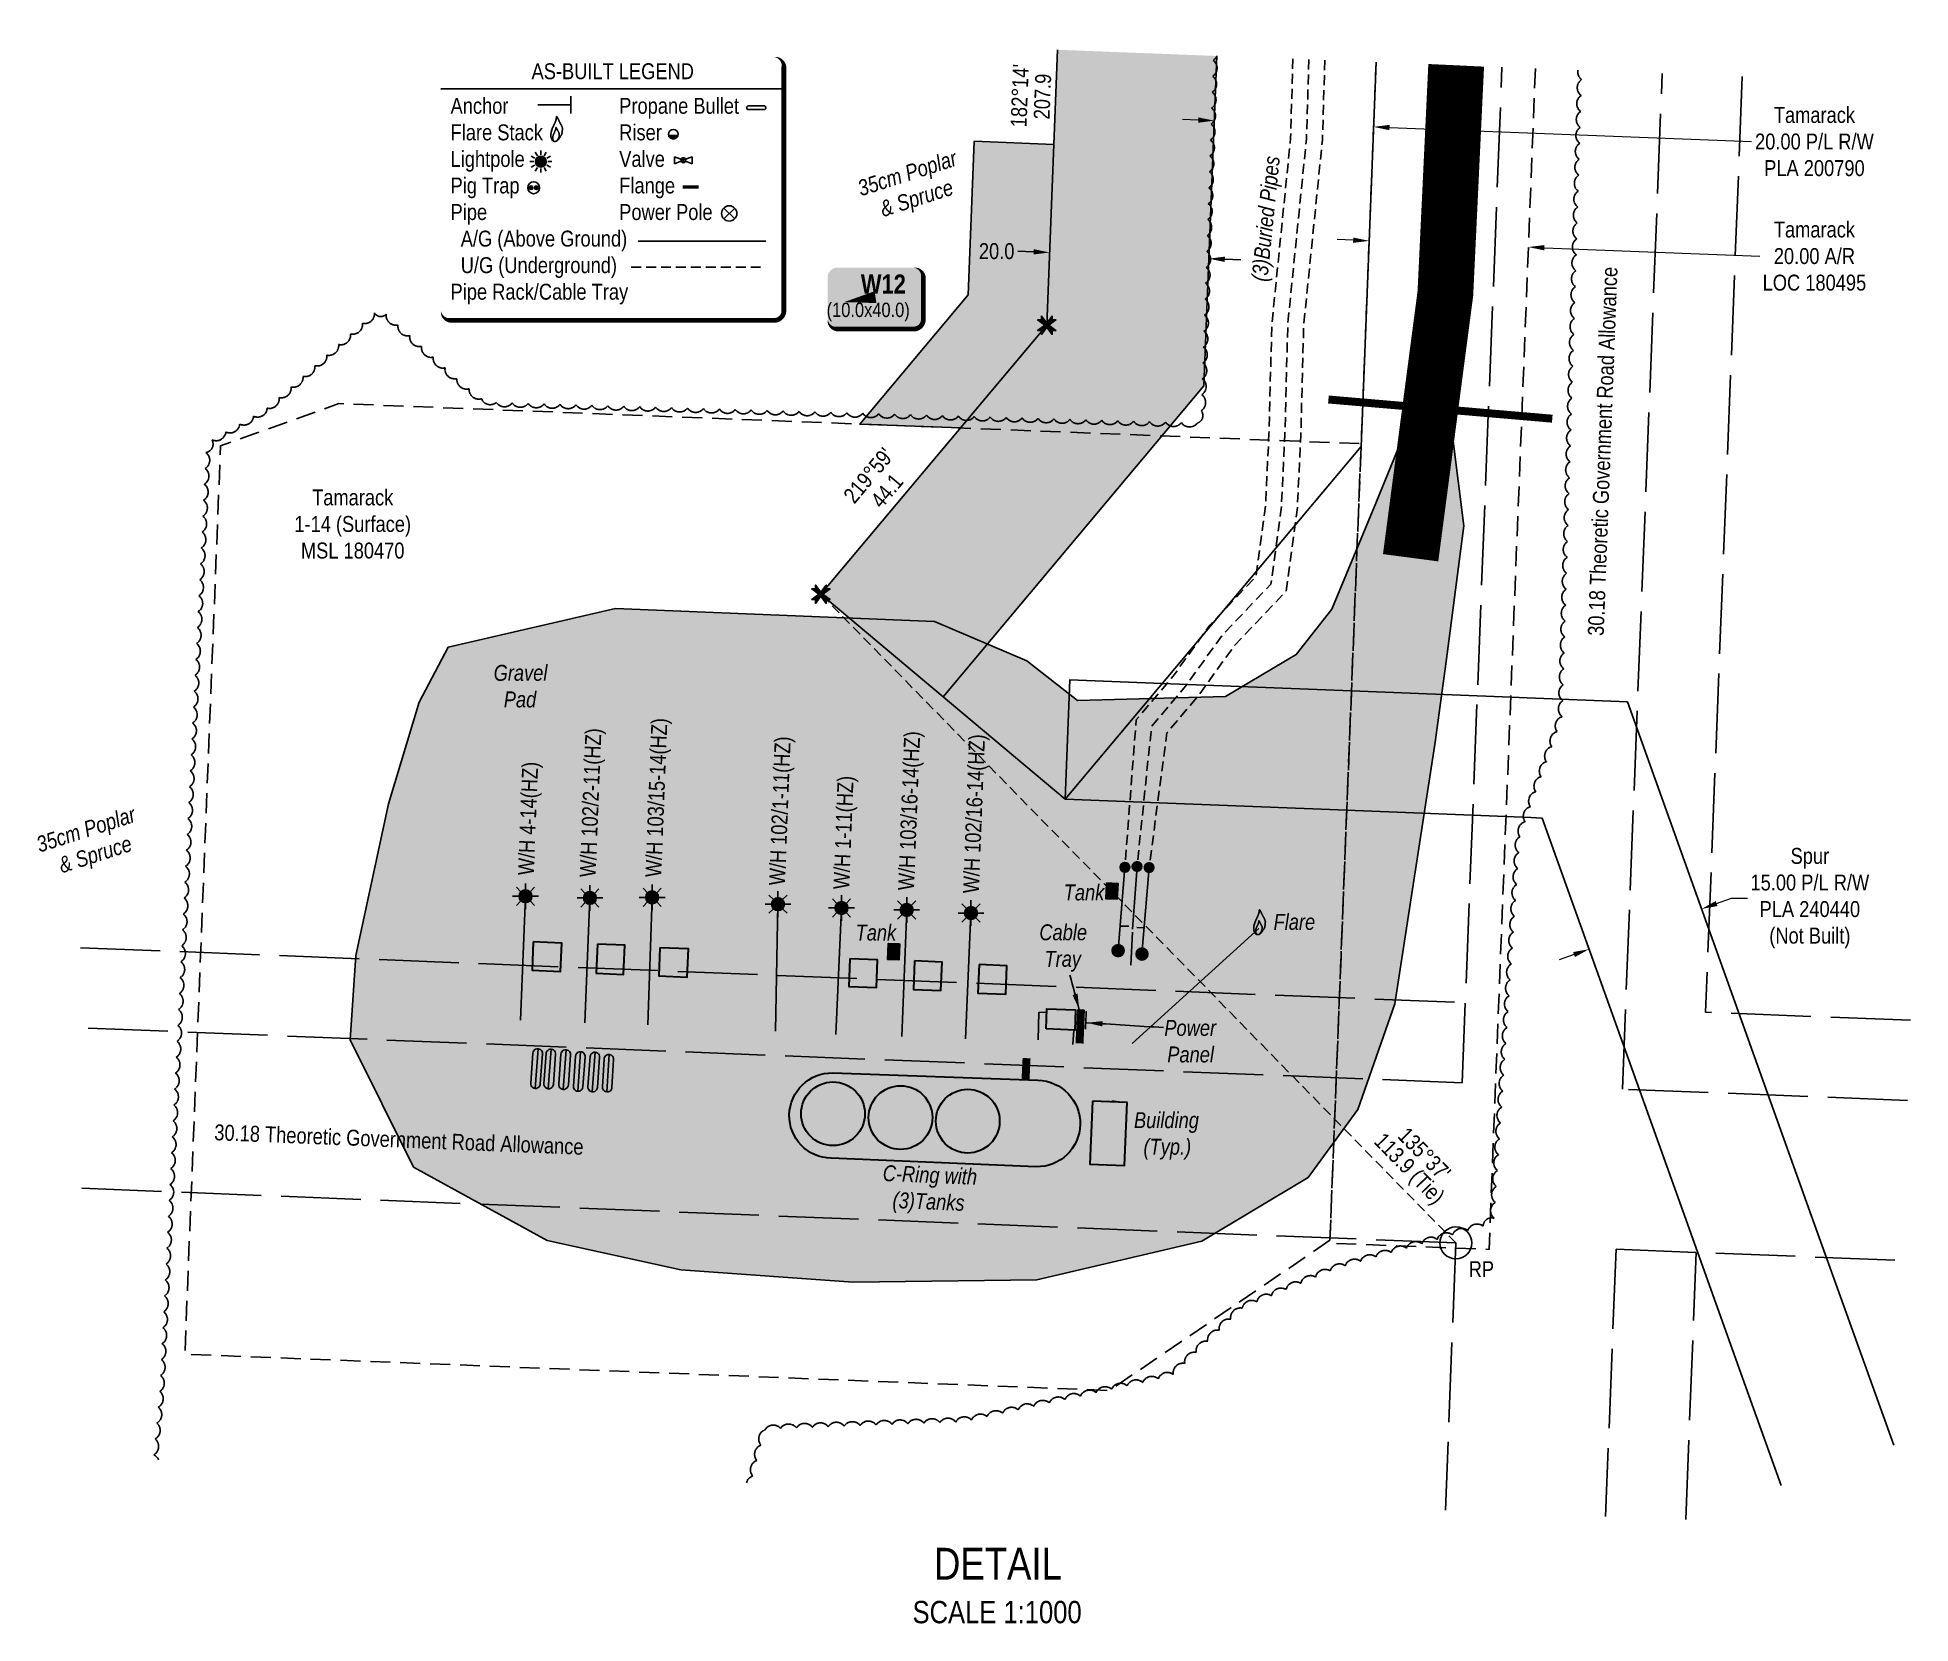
# Model space of a CAD drawing. Extents: x 325071 to 332576, y 6141995 to 6143910.
# Drawn here: x 325071 to 326246, y 6142853 to 6143848 of the extents above; entities that cross this region are included whole.
import ezdxf
from ezdxf.enums import TextEntityAlignment as Align

# ---------------------------------------------------------------- set-up
doc = ezdxf.new("R2010")
doc.units = 0
doc.header["$LTSCALE"] = 5
doc.header["$PDSIZE"] = 0.5
for name, pattern in [('0', [1, 1, 0]), ('foc-ACCESSROAD', [3.75, 2.5, -1.25]), ('foc-TIELINE', [1.875, 1.25, -0.625]), ('foc-UNSURVEYED', [12.5, 10, -2.5]), ('POWERLINE5', [7.799999999999997, 2.399999999999999, -0.6, 0.6, -0.6, 0.6, -0.6, 2.399999999999999]), ('UG_PIPE', [1.875, 1.25, -0.625])]:
    doc.linetypes.add(name, pattern=pattern)
doc.layers.get('Defpoints').update_dxf_attribs({"color": 9})
for name, color, linetype in [('35', 37, 'Continuous'), ('AS-CABLE', 224, 'foc-CABLE'), ('AS-PIPE-UG', 44, 'UG_PIPE'), ('AS-PIPE-UG-T', 44, 'Continuous'), ('AS-POWER-EXISTING', 72, 'POWERLINE5'), ('AS-ROADS', 254, 'Continuous'), ('AS-SYMBOL', 7, 'Continuous'), ('AS-TELEPHONE-T', 224, 'Continuous'), ('C-AR', 13, 'foc-ACCESSROAD'), ('C-RW', 13, 'Continuous'), ('C-WS', 13, 'foc-ACCESSROAD'), ('C-WS-S', 8, 'Continuous'), ('CG-NOTES', 7, 'Continuous'), ('DETAIL-T', 7, 'Continuous'), ('L-BD', 7, 'Continuous'), ('L-BD1', 253, 'Continuous'), ('L-MON', 1, 'Continuous'), ('L-ROAD-T', 7, 'Continuous'), ('L-TIE', 7, 'foc-TIELINE'), ('L-USEC', 7, 'foc-UNSURVEYED'), ('P-PROPOSED', 10, 'Continuous'), ('P-PROPOSED-H', 21, 'Continuous'), ('P-TEMP-BLOCKS', 250, 'Continuous'), ('P-TEMP-H', 41, 'Continuous'), ('P-TEMP_WORKSPACE', 46, 'Continuous'), ('P-TXT', 4, 'Continuous'), ('T-BUSH', 110, '0')]:
    doc.layers.add(name, color=color, linetype=linetype)
for name, color, linetype, lineweight in [('AS-GENERAL', 48, 'Continuous', 18), ('C-AR-T', 13, 'Continuous', 9), ('C-RW-T', 13, 'Continuous', 9), ('C-WS-T', 13, 'Continuous', 9), ('T-TEXT', 48, 'Continuous', 18)]:
    doc.layers.add(name, color=color, linetype=linetype, lineweight=lineweight)
for name, color, linetype, true_color in [('AS-PIPE-AG', 7, 'Continuous', 0x7d00fa), ('AS-STRUCTURE-H', 7, 'Continuous', 0xa8a8a8), ('AS-STRUCTURE-T', 7, 'Continuous', 0x454545)]:
    doc.layers.add(name, color=color, linetype=linetype, true_color=true_color)
doc.layers.add('AS-STRUCTURE', color=7, linetype='Continuous', lineweight=30, true_color=0x595959)
doc.styles.add('80', font='ARIALN.TTF', dxfattribs={"height": 10})
doc.styles.add('80CG', font='ARIALN.TTF', dxfattribs={"height": 10})
doc.styles.add('80L', font='ARIALN.TTF', dxfattribs={"height": 10})
doc.styles.add('80LS', font='ARIALNI.TTF', dxfattribs={"height": 10})
doc.styles.add('BOLD', font='ARIALNB.TTF')
doc.styles.add('foc-LtypeFont', font='ARIALN.TTF', dxfattribs={"height": 7.349999999999999})
doc.linetypes.add('foc-CABLE', pattern='A,2,-1,["C",foc-LtypeFont,S=0.2,R=0,X=-0.625,Y=-0.75],-1.239999999999999,8', length=12.24)
doc.dimstyles.new('Compass 5 000', dxfattribs={"dimscale": 5, "dimtxt": 9, "dimasz": 2, "dimexe": 0.2, "dimexo": 0.0625, "dimgap": 0.5, "dimtad": 0, "dimtih": 1, "dimtoh": 1, "dimzin": 0, "dimdsep": 46, "dimtxsty": '80CG', "dimcen": 0.1, "dimse1": 1, "dimse2": 1, "dimclrd": 256, "dimclrt": 256, "dimaunit": 1, "dimadec": 4, "dimazin": 0, "dimtfac": 0.06, "dimtofl": 0, "dimtmove": 0, "dimatfit": 1, "dimfxl": 0.2, "dimtolj": 1, "dimtzin": 0, "dimlwd": -1, "dimarcsym": 0})

msp = doc.modelspace()

# ---------------------------------------------------------------- texts
at = {"layer": 'AS-PIPE-UG-T', "insert": (325832.4036938116, 6143691.033633398), "char_height": 9.998488199999988, "attachment_point": 1, "rotation": 84.24684846065976, "style": '80L'}
msp.add_mtext_dynamic_manual_height_columns('\\pi4.4672;{\\fArial Narrow|b0|i1|c0|p34;(3)Buried Pipes}', width=86.8762056274814, gutter_width=50, heights=[0], dxfattribs=at)
at = {"layer": 'AS-STRUCTURE-T', "char_height": 9.998488199999988, "attachment_point": 1, "style": '80L'}
for s, width, insert in [('\\pi0.76469;{\\fArial Narrow|b0|i1|c0|p34;Tank}', 26.17776261937244, (325714.3594432095, 6143316.441914712)), ('\\pi0.76469;{\\fArial Narrow|b0|i1|c0|p34;Tank}', 26.17776261937244, (325583.8041212056, 6143291.246492936)), ('\\pi0.30202;{\\fArial Narrow|b0|i1|c0|p34;Building\\P\\pi6.2766;(Typ.)}', 40.82987721691678, (325758.8760083396, 6143173.49553542))]:
    msp.add_mtext_dynamic_manual_height_columns(s, width=width, gutter_width=50, heights=[0], dxfattribs=dict(at, insert=insert))
at = {"layer": 'AS-STRUCTURE-T', "insert": (325599.8714459944, 6143140.441843634), "char_height": 9.998488199999988, "attachment_point": 1, "rotation": 357.6352974792607, "style": '80L'}
msp.add_mtext_dynamic_manual_height_columns('\\pi1.9953;{\\fArial Narrow|b0|i1|c0|p34;C-Ring with \\P\\pi8.8258;(3)Tanks}', width=61.84677879198991, gutter_width=50, heights=[0], dxfattribs=at)
at = {"layer": 'AS-TELEPHONE-T', "char_height": 9.999999999999979, "attachment_point": 1, "style": '80L'}
for s, width, insert in [('\\pi0.56842;{\\fArial Narrow|b0|i1|c0|p34;Cable\\P\\pi3.7778;Tray}', 29.73847203274216, (325699.2631425209, 6143291.403921117)), ('\\pi0.32626;{\\fArial Narrow|b0|i1|c0|p34;Power\\P\\pi2.1646;Panel}', 33.55839017735335, (325777.9061340026, 6143231.421087747))]:
    msp.add_mtext_dynamic_manual_height_columns(s, width=width, gutter_width=50, heights=[0], dxfattribs=dict(at, insert=insert))
at = {"layer": 'C-WS-T', "char_height": 9.998488199999988, "attachment_point": 1, "style": '80L'}
for s, width, insert, rotation in [('W/H 102/2-11(HZ)', 252.2153664476937, (325411.521233816, 6143321.20952667), 87.7512417134027), ('W/H 103/15-14(HZ)', 252.2153664476937, (325452.6632668931, 6143321.22672789), 87.7512417134027), ('W/H 103/16-14(HZ)', 99.34283765347885, (325611.2021805803, 6143312.958230849), 87.75111111111111), ('W/H 102/1-11(HZ)', 252.2153664476937, (325530.2666819599, 6143316.073019911), 87.75111111111111), ('W/H 4-14(HZ)', 252.2153664476937, (325372.7425789305, 6143322.416734091), 87.7512417134027), ('W/H 1-11(HZ)', 252.2153664476937, (325570.561672307, 6143313.594620951), 87.75111111111111)]:
    msp.add_mtext_dynamic_manual_height_columns(s, width=width, gutter_width=50, heights=[0], dxfattribs=dict(at, insert=insert, rotation=rotation))
at = {"layer": 'C-WS-T', "insert": (325651.8680393536, 6143311.050840952), "char_height": 9.998488199999988, "attachment_point": 1, "rotation": 87.75111111111111, "style": '80L', "bg_fill": 1, "box_fill_scale": 1.1, "bg_fill_color": 254, "bg_fill_transparency": 0}
msp.add_mtext_dynamic_manual_height_columns('W/H 102/16-14(HZ)', width=99.34283765347885, gutter_width=50, heights=[0], dxfattribs=at)
at = {"layer": 'DETAIL-T', "color": 3, "insert": (325477.5860919869, 6142900.139473629), "char_height": 19.99697639999998, "width": 390.0002342806407, "attachment_point": 1, "style": '80CG'}
msp.add_mtext('\\pi156.19;DETAIL\\P\\pi142.72;{\\H0.7x;SCALE 1:1000}', dxfattribs=at)
at = {"layer": 'L-BD', "style": '80L'}
for s, p in [('113.9 (Tie)', (325931.1855467878, 6143137.374562008)), ("135°37'", (325941.3695874327, 6143147.338819264))]:
    msp.add_text(s, height=9.998488199999988, rotation=314.3749999999975, dxfattribs=at).set_placement(p, align=Align.MIDDLE)
at = {"layer": 'L-BD1', "style": '80L'}
for s, rotation, p in [("182°14'", 87.7646000000003, (325687.5114626078, 6143811.458582493)), ('207.9', 87.7646000000003, (325701.7484653554, 6143810.902831263)), ("219°59'", 50.00759998010265, (325592.7107638107, 6143573.153867415)), ('44.1', 50.00759998010265, (325604.2009691047, 6143563.515031564))]:
    msp.add_text(s, height=9.998488199999988, rotation=rotation, dxfattribs=at).set_placement(p, align=Align.MIDDLE)
at = {"layer": 'L-ROAD-T', "style": '80L'}
for rotation, p in [(87.84527777778209, (326053.1529616211, 6143588.248334188)), (357.7226850144237, (325298.1428750282, 6143156.363239523))]:
    msp.add_text('30.18 Theoretic Government Road Allowance', height=9.998519999999946, rotation=rotation, dxfattribs=at).set_placement(p, align=Align.MIDDLE_CENTER)
at = {"layer": 'T-BUSH', "char_height": 9.999999999999952, "width": 66.0932828247416, "attachment_point": 1, "rotation": 17.84082166782163, "style": '80LS'}
for insert in [(325584.1570075402, 6143757.529059246), (325068.9760920069, 6143345.694552889)]:
    msp.add_mtext('\\pi0.70694;35cm Poplar \\P\\pi10.079;& Spruce', dxfattribs=dict(at, insert=insert))
at = {"layer": 'T-TEXT', "char_height": 9.998488199999988, "attachment_point": 1, "style": '80L'}
for s, width, insert in [('\\pi3.8588;{\\fArial Narrow|b0|i1|c0|p34;Gravel\\P\\pi10.222;Pad}', 40.82987721691678, (325353.6784516806, 6143454.219145237)), ('{\\fArial Narrow|b0|i1|c0|p34;Flare}', 25.91173260572988, (325846.7471171425, 6143297.940695517))]:
    msp.add_mtext_dynamic_manual_height_columns(s, width=width, gutter_width=50, heights=[0], dxfattribs=dict(at, insert=insert))

# ---------------------------------------------------------------- blocks, each defined once
blk = doc.blocks.new('*D458')
at = {"layer": 'C-AR-T', "transparency": 16777216}
for p, q in [((325896.6962600129, 6143720.730285508), (325886.7039596951, 6143721.122630201)), ((326016.584209293, 6143716.02292091), (326151.6598965714, 6143710.719214308))]:
    blk.add_line(p, q, dxfattribs=at)
for points in [[(325896.7616507952, 6143722.395668895), (325896.6308692306, 6143719.064902121), (325906.6885603307, 6143720.337940814)], [(326016.6496000753, 6143717.688304298), (326016.5188185107, 6143714.357537524), (326006.5919089752, 6143716.415265605)]]:
    blk.add_solid(points, dxfattribs=at)
at = {"layer": 'Defpoints', "color": 0, "transparency": 16777216}
for p in [(325906.8419288412, 6143724.243955704), (326006.5919089752, 6143716.415265605), (326006.7452774857, 6143720.321280495)]:
    blk.add_point(p, dxfattribs=at)
at = {"layer": 'C-AR-T', "transparency": 16777216, "insert": (326185.9948215373, 6143710.719214308), "char_height": 10, "attachment_point": 5, "style": '80CG'}
blk.add_mtext('\\A1;Tamarack\\P20.00 A/R\\PLOC 180495', dxfattribs=at)
blk = doc.blocks.new('*D460')
at = {"layer": 'C-RW-T', "transparency": 16777216}
for p, q in [((326124.6349216446, 6143304.459495819), (326134.0493496282, 6143307.831223235)), ((326134.0493496282, 6143307.831223235), (326144.0493496284, 6143307.831223235)), ((326035.2063793645, 6143272.43113803), (326025.7919513823, 6143269.059410615))]:
    blk.add_line(p, q, dxfattribs=at)
for points in [[(326124.0729670753, 6143306.02856715), (326125.1968762141, 6143302.890424489), (326115.2204936624, 6143301.087768403)], [(326034.6444247952, 6143274.000209361), (326035.768333934, 6143270.8620667), (326044.6208073467, 6143275.802865447)]]:
    blk.add_solid(points, dxfattribs=at)
at = {"layer": 'Defpoints', "color": 0, "transparency": 16777216}
for p in [(326114.2836965914, 6143303.703462814), (326115.2204936624, 6143301.087768403), (326043.6840102756, 6143278.418559858)]:
    blk.add_point(p, dxfattribs=at)
at = {"layer": 'C-RW-T', "transparency": 16777216, "insert": (326183.1352977867, 6143307.831223235), "char_height": 10, "attachment_point": 5, "style": '80CG'}
blk.add_mtext('\\A1;Spur\\P15.00 P/L R/W\\PPLA 240440\\P(Not Built)', dxfattribs=at)
blk = doc.blocks.new('*D459')
at = {"layer": 'Defpoints', "color": 0, "transparency": 16777216}
for p in [(325706.4875941777, 6143719.094669183), (325706.2513268124, 6143713.042070568), (325806.3963853883, 6143715.194660546)]:
    blk.add_point(p, dxfattribs=at)
at = {"layer": 'P-TXT', "transparency": 16777216}
for p, q in [((325696.2589370419, 6143713.432130401), (325686.2665472712, 6143713.822190234)), ((325816.1525077936, 6143708.752002099), (325826.1448975642, 6143708.361942265))]:
    blk.add_line(p, q, dxfattribs=at)
for points in [[(325696.323947014, 6143715.097528696), (325696.1939270697, 6143711.766732106), (325706.2513268124, 6143713.042070568)], [(325816.2175177658, 6143710.417400394), (325816.0874978214, 6143707.086603804), (325806.1601180231, 6143709.142061931)]]:
    blk.add_solid(points, dxfattribs=at)
at = {"layer": 'P-TXT', "transparency": 16777216, "insert": (325673.0605445427, 6143713.822190234), "char_height": 10, "attachment_point": 5, "style": '80CG'}
blk.add_mtext('\\A1;20.0', dxfattribs=at)
blk = doc.blocks.new('RISER')
h = blk.add_hatch(color=255)
h.dxf.hatch_style = 1
edge = h.paths.add_edge_path()
edge.add_arc((0, 0), 0.7000000000000001, 0, 360)
blk.add_hatch(color=13).paths.add_polyline_path([(0.5809894393423747, -0.1498374831999172), (-0.5809055220925075, -0.1501624933266612, 0.7745966773228882)])
at = {"color": 13}
blk.add_line((-0.5809055220925075, -0.1501624933266612), (0.5809894393423747, -0.1498374831996898), dxfattribs=at)
blk.add_circle((0, 0), 0.6000000000000001, dxfattribs=at)
blk = doc.blocks.new('PIG')
h = blk.add_hatch(color=255)
h.dxf.hatch_style = 1
edge = h.paths.add_edge_path()
edge.add_arc((0, 0), 0.85, 0, 360)
at = {"layer": 'AS-SYMBOL'}
h = blk.add_hatch(color=13, dxfattribs=at)
h.dxf.hatch_style = 1
h.paths.add_polyline_path([(-0.1007441909823683, 0.004742452807931841, 1), (-0.5507441909794579, 0.004742452807931841, 1)])
h = blk.add_hatch(color=13, dxfattribs=at)
h.dxf.hatch_style = 1
h.paths.add_polyline_path([(0.1007441909823683, 0.004742452807931841, 1), (0.5507441909794579, 0.004742452807931841, 1)])
at = {"layer": 'AS-SYMBOL', "color": 13}
for centre, radius in [((0, 0), 0.75), ((-0.3257441909809131, 0.004742452807931841), 0.225), ((0.3257441909809131, 0.004742452807931841), 0.225)]:
    blk.add_circle(centre, radius, dxfattribs=at)
blk = doc.blocks.new('GAS')
h = blk.add_hatch(color=255)
h.dxf.hatch_style = 1
edge = h.paths.add_edge_path()
edge.add_arc((0, 0), 0.9, 0, 360)
for p, q in [((-0.8077887898725749, 0), (-1.615577579628734, 0)), ((-0.5711929310346023, 0.5711929297831376), (-1.142385862069204, 1.142385861385264)), ((0, 0.8077887887338874), (0, 1.615577579286764)), ((0.5711929310309642, 0.5711929297831376), (1.142385862065566, 1.142385861385264)), ((1.615577579625096, 0), (0.8077887898689368, 0)), ((-0.5711929310346023, -0.5711929316021271), (-1.142385862069204, -1.142385863204253)), ((0, -0.8077887905528768), (0, -1.615577581105753)), ((1.142385862065566, -1.142385863204253), (0.5711929310309642, -0.5711929316021271))]:
    blk.add_line(p, q)
blk.add_circle((0, 0), 0.8000000000000003)
blk = doc.blocks.new('TEMP')
h = blk.add_hatch(color=255)
h.dxf.hatch_style = 1
h.paths.add_polyline_path([(-5.274161e-10, 0.2514284397220763), (-0.6656854269836912, 1.152061669657268), (-0.6656854269836914, 0.6656854303339061), (-1.152061663105632, 0.6656854303339061), (-0.2514284404497629, 5.273253e-10), (-1.152061661774314, -0.665685419564579), (-0.6656854224511335, -0.6656854195645793), (-0.6656854224511335, -1.152061655686338), (-5.273251e-10, -0.2514284436956587), (0.6656854183820542, -1.152061663420681), (0.6656854183820542, -0.6656854208922597), (1.152061656810019, -0.6656854053035205), (0.2514284429676993, 5.273253e-10), (1.152061671303363, 0.6656854258011663), (0.6656854287749412, 0.6656854258011663), (0.6656854131859291, 1.15206166422904)])
h.paths.add_polyline_path([(0.5656854229146121, 0.8485281473411305), (0.5656854319800914, 0.5656854258011663), (0.8485281444547581, 0.5656854258011663), (0.0831890339399251, 0), (0.8485281399220186, -0.5656854150320215), (0.5656854183820542, -0.5656854240973189), (0.5656854183820542, -0.8485281365719859), (0, -0.08318903609469999), (-0.5656854224511337, -0.8485281320390644), (-0.5656854224511337, -0.5656854195645792), (-0.8485281349258001, -0.5656854195645794), (-0.0831890328488955, 0), (-0.8485281394583584, 0.5656854303339058), (-0.5656854269836913, 0.5656854303339061), (-0.5656854269836913, 0.8485281428085727), (0, 0.0831890306941206)], flags=16)
h = blk.add_hatch(color=1)
h.dxf.hatch_style = 1
h.paths.add_polyline_path([(0, 0.0831890306941205), (-0.5656854269836911, 0.8485281428085727), (-0.5656854269836912, 0.5656854303339061), (-0.8485281394583578, 0.5656854303339061), (-0.0831890328488953, -1e-16), (-0.8485281349258001, -0.5656854195645793), (-0.5656854224511337, -0.5656854195645793), (-0.5656854224511337, -0.848528132039064), (0, -0.08318903609469999), (0.5656854183820542, -0.8485281365719856), (0.5656854183820542, -0.5656854240973191), (0.8485281399220184, -0.5656854150320213), (0.0831890339399251, -1e-16), (0.8485281444547581, 0.5656854258011663), (0.5656854319800914, 0.5656854258011663), (0.5656854229146121, 0.8485281473411308)])
at = {"color": 1}
for p, q in [((-0.0831890328488953, 0), (0.0831890339399252, 0)), ((0, 0.0831890306941205), (0, -0.08318903609469999))]:
    blk.add_line(p, q, dxfattribs=at)
at = {"color": 255, "flags": 128}
blk.add_lwpolyline([(-0.251428440449763, 5.27325e-10), (-1.152061663105632, 0.6656854303339061), (-0.6656854269836914, 0.6656854303339061), (-0.6656854269836914, 1.152061669657268), (-5.274159999999999e-10, 0.2514284397220763), (0.6656854131859291, 1.15206166422904), (0.6656854287749412, 0.6656854258011663), (1.152061671303363, 0.6656854258011663), (0.2514284429676991, 5.27325e-10), (1.152061656810019, -0.6656854053035204), (0.6656854183820542, -0.6656854208922596), (0.6656854183820542, -1.152061663420681), (-5.27325e-10, -0.2514284436956586), (-0.6656854224511335, -1.152061655686338), (-0.6656854224511335, -0.6656854195645793), (-1.152061661774314, -0.6656854195645793)], close=True, dxfattribs=at)
at = {"color": 1, "flags": 128}
blk.add_lwpolyline([(-0.0831890328488953, 0), (-0.8485281394583578, 0.5656854303339061), (-0.5656854269836913, 0.5656854303339061), (-0.5656854269836913, 0.8485281428085727), (0, 0.0831890306941205), (0.5656854229146121, 0.8485281473411305), (0.5656854319800914, 0.5656854258011663), (0.8485281444547581, 0.5656854258011663), (0.0831890339399252, 0), (0.8485281399220184, -0.5656854150320214), (0.5656854183820542, -0.5656854240973189), (0.5656854183820542, -0.8485281365719856), (0, -0.08318903609469999), (-0.5656854224511335, -0.848528132039064), (-0.5656854224511335, -0.5656854195645792), (-0.8485281349258001, -0.5656854195645792)], close=True, dxfattribs=at)
blk = doc.blocks.new('*D461')
at = {"layer": 'C-RW-T', "transparency": 16777216}
for p, q in [((325799.5482353487, 6143796.13253968), (325789.555845578, 6143796.522599513)), ((325919.443223021, 6143791.452356076), (326146.455258099, 6143782.590784585))]:
    blk.add_line(p, q, dxfattribs=at)
for points in [[(325799.6132453207, 6143797.797937976), (325799.4832253766, 6143794.467141385), (325809.5406251192, 6143795.742479849)], [(325919.5082329931, 6143793.117754372), (325919.378213049, 6143789.786957781), (325909.4508332504, 6143791.842415908)]]:
    blk.add_solid(points, dxfattribs=at)
at = {"layer": 'Defpoints', "color": 0, "transparency": 16777216}
for p in [(325909.4508332504, 6143791.842415908), (325808.8985732353, 6143779.29466301), (325908.8087813664, 6143775.394599069)]:
    blk.add_point(p, dxfattribs=at)
at = {"layer": 'C-RW-T', "transparency": 16777216, "insert": (326185.9948215369, 6143782.590784585), "char_height": 10, "attachment_point": 5, "style": '80CG'}
blk.add_mtext('\\A1;Tamarack\\P20.00 P/L R/W\\PPLA 200790', dxfattribs=at)
blk = doc.blocks.new('*U464')
at = {"color": 48}
for p, q in [((-0.2817088096801524, 4.417648240528029), (-0.5551035400713282, 0.6417632427931164)), ((0.9151579731842897, 4.330988537806238), (0.6417632427931139, 0.5551035400713262))]:
    blk.add_line(p, q, dxfattribs=at)
for centre, start, end in [((0.3167245817520686, 4.374318389167134), 355.8586990236997, 535.8586990236998), ((0.04332985136089285, 0.5984333914322213), 175.858699023703, 355.858699023703)]:
    blk.add_arc(centre, 0.6000000000000226, start, end, dxfattribs=at)
at = {"layer": 'Defpoints'}
blk.add_line((0.3600544331129638, 4.972751780599356), (0, 0), dxfattribs=at)
blk = doc.blocks.new('*U463')
at = {"color": 48}
for p, q in [((-0.3564235905016298, 4.125278833604845), (-0.5634300052156087, 0.6344656249339211)), ((0.8414720396479025, 4.054243213886535), (0.634465624933913, 0.5634300052156118))]:
    blk.add_line(p, q, dxfattribs=at)
for centre, start, end in [((0.2425242245731364, 4.089761023745691), 356.6063149948471, 536.6063149948471), ((0.03551780985915209, 0.5989478150747655), 176.6063149948504, 356.6063149948505)]:
    blk.add_arc(centre, 0.6000000000000227, start, end, dxfattribs=at)
at = {"layer": 'Defpoints'}
blk.add_line((0.2780420344322913, 4.688708838820457), (0, 0), dxfattribs=at)
blk = doc.blocks.new('FLARE')
h = blk.add_hatch(color=255)
h.dxf.hatch_style = 1
h.paths.add_polyline_path([(0.1630320972290065, 2.409313236706794, 0.1141467632221378), (0.1250993457797449, 2.433655417312366), (0.1088195083939354, 2.43947328620925, 0.2615510427471396), (0.01228329441437381, 2.423059325648637), (-0.0002928845460701268, 2.412888226760515, 0.1312683871871916), (-0.03069049929035828, 2.371170205451563), (-0.0403414745342161, 2.34618771202986, 0.04149673464157563), (-0.04501147543487605, 2.330289243332572), (-0.05280251308795414, 2.292391773310328, 0.01517427261739508), (-0.05384358019000501, 2.286413430146922), (-0.06083994869550224, 2.237497402078816, 0.004375720112688995), (-0.06107259026975953, 2.23576267765452), (-0.06829918574658222, 2.178046923421107), (-0.0767055072428775, 2.114273803319065), (-0.08723210560856387, 2.046743008326075), (-0.1008617274383141, 1.977017887141301), (-0.1184638349695888, 1.905789010878152), (-0.1399980537898955, 1.832891742222273), (-0.165009697106143, 1.758727201517786), (-0.1929730450428906, 1.683866594860774), (-0.2233497954184713, 1.60885622983119), (-0.2555948076005734, 1.534221823064172), (-0.2891597781163, 1.460471904826363), (-0.3235093019975466, 1.388071535445761), (-0.3582355143262248, 1.317103372173506), (-0.3931520966361859, 1.246738300544393, 0.0005045250073197409), (-0.393241619305627, 1.246557433331645), (-0.4280325482577609, 1.176088778543317, 0.002398381573305534), (-0.4284531146331574, 1.175226531012413), (-0.4628196563025995, 1.103901769288996, 0.004176833610438316), (-0.4635322637877834, 1.10239066260101), (-0.4972990603346261, 1.029208637198735, 0.005735221063402881), (-0.4982362067057693, 1.027114776605913), (-0.5312279036770633, 0.9510743266978352, 0.006994466690975538), (-0.5323054205728113, 0.9484925052875042), (-0.5643466611254553, 0.8685924706494461, 0.007909996454017219), (-0.565477640608151, 0.8656377253421397), (-0.596393068524776, 0.7808769464941179, 0.00832295336894586), (-0.5974815419867809, 0.7777309746904848), (-0.6270247343309165, 0.687510761006024, 0.008095012799091889), (-0.6279823792210664, 0.6844178304461366), (-0.65562263760512, 0.589749368266439, 0.008067263584583907), (-0.6564768862372148, 0.586637805520013), (-0.6816124467113696, 0.488934750964745, 0.008386967293609592), (-0.682393630988372, 0.4856724261449017), (-0.7044227277037862, 0.3863484347757549, 0.009056116951485603), (-0.7051428544946248, 0.3827985916846046), (-0.7234637230540102, 0.2832673190976038, 0.0101230972408485), (-0.7241159215082007, 0.2792713695439488), (-0.7381267960809055, 0.180946472069536, 0.01168878153921921), (-0.7386779240368924, 0.1763041984943357), (-0.7477770397272252, 0.08059933152867416, 0.01392493150706976), (-0.7481495528336382, 0.07504291175405342), (-0.7517351447422698, -0.01662826831443454, 0.01648764755476579), (-0.751775504424586, -0.02322141147692491), (-0.7494532461241761, -0.1096877263146325, 0.0172550975033143), (-0.7490301445905061, -0.1165747265852133), (-0.7412354621301347, -0.1976349020501402, 0.0173496807282524), (-0.7403322338650469, -0.2045136391934648), (-0.7277079935738584, -0.280208879124757, 0.01731107374903002), (-0.7263335825737158, -0.2869934199284216), (-0.7095226498604461, -0.3573649271609156, 0.01715007316037549), (-0.7077013987691316, -0.3639766875257919), (-0.6873466385732172, -0.4290656658859007, 0.01688598954500328), (-0.6851148027817544, -0.4354386374104706), (-0.6618590810321621, -0.495286289105934, 0.01654583772152696), (-0.659259873071278, -0.5013709011798255), (-0.6337460546819784, -0.5560184310170371, 0.01616359382742195), (-0.6308237470875611, -0.5617838596122056), (-0.6036946983695088, -0.6112724695199176, 0.01632933640717796), (-0.6003704601607751, -0.6168929902771652), (-0.5721284282226407, -0.6612700839627905, 0.01882821901808565), (-0.5678500629983319, -0.6674648955427074), (-0.5384348256411613, -0.706802674624214, 0.02208722808901792), (-0.5328395223768894, -0.7136343495528763), (-0.5020502381739789, -0.748011215639508, 0.02534474641372956), (-0.4949172688247927, -0.7552060626705952), (-0.4625530990269908, -0.7847004174302583, 0.02823391018185538), (-0.45379690066693, -0.7918187372686134), (-0.4196570034109754, -0.8165089822950904, 0.03029822487402322), (-0.4094341742020333, -0.8229975615938656), (-0.3733177098620217, -0.8429620989779778, 0.03112942539292592), (-0.3620774059963878, -0.8482914603118843), (-0.3237835335712589, -0.8636086912295013, 0.03054396698192365), (-0.312194791265938, -0.8674417514978359), (-0.2715226711479772, -0.8781900775727536, 0.02846504161184355), (-0.2603759324993007, -0.8804664258459525), (-0.217280730677885, -0.8867387933466944, 0.02531087199272317), (-0.2072074565876392, -0.8876876765864381), (-0.1622683670429979, -0.8896352071496949, 0.02282955606346771), (-0.1531413265511219, -0.8896138391964996), (-0.1070935497809842, -0.8874022000120476, 0.02122574350962235), (-0.09864175731490832, -0.8866357506367422), (-0.05222049380608951, -0.8804306075278419, 0.02040118138435665), (-0.0441861344006611, -0.8790210038739588), (0.001873415334557649, -0.8689880240290222, 0.0202993126767644), (0.009727197601023363, -0.8669401621152701), (0.05468983305763686, -0.853245011815261, 0.02091139742750381), (0.06257911797001725, -0.8504766404139446), (0.1057096377444395, -0.8332849859339149, 0.02227661457910154), (0.1138278041144076, -0.8296221675066136), (0.1543910086074902, -0.8090996760372491, 0.02371211864441566), (0.1626372138707666, -0.8044240637718758), (0.2000736442423658, -0.7807851527827552, 0.02240801372930035), (0.2074267451134801, -0.7756675027885649), (0.2418799123770441, -0.7493215999502354, 0.01993019930964967), (0.248012238098454, -0.7442325747526866), (0.2798013952742622, -0.7156378585530092, 0.01714637725024879), (0.2847388589470938, -0.7108803880175856), (0.3141832588480611, -0.6804950376306351, 0.01421119969875763), (0.3180207118894032, -0.6763028761683927), (0.3454396079141588, -0.6445850697148217, 0.01122078129585392), (0.3482975782208086, -0.6411250287897019), (0.3740102231131459, -0.6085329464044662, 0.008212229870679833), (0.3760020490408351, -0.6059211100200628), (0.4003276961593656, -0.5729129294836639, 0.005171985051005823), (0.401537703579379, -0.5712349659013398), (0.424795605995314, -0.53826886641491, 0.002523236428071751), (0.4253732711513294, -0.5374412399714856), (0.4478754059746279, -0.5048530386004586, 0.001671211206814557), (0.4482533995142148, -0.5043016858176088), (0.4702826413740695, -0.4719377514927601, 0.001229486896353451), (0.4705583684881276, -0.471530521935847), (0.4923903156886809, -0.4391148618271927, 0.0007495538788668235), (0.4925574282788148, -0.438865931628925), (0.5144676789132063, -0.4061225523430494, 0.0002596875935044995), (0.514525401937135, -0.4060361921995082), (0.5367421864684729, -0.372759985084258), (0.5595642728985695, -0.3386401857442252), (0.5831778648935142, -0.3035329798490238), (0.607951843929186, -0.2670216177154998), (0.6341361012891866, -0.2287011453649939, 0.001310707375278497), (0.6344307497056434, -0.2282674934556326), (0.6614813227824925, -0.1882301486118649, 0.003726400826645832), (0.6623065489438886, -0.1869888951414396), (0.6894496357235766, -0.145494510374192, 0.006064526798539383), (0.6907528078481846, -0.1434485711690741), (0.7173065161150589, -0.1006224674679288, 0.008451711548543414), (0.7190390649848268, -0.09771976694969453), (0.7443215042803786, -0.0536872667478292, 0.01099124898588364), (0.7464260872875457, -0.04982782771276106), (0.769755364919547, -0.004714252476105685, 0.01376732836086321), (0.772148844331241, 0.0002441803767396777), (0.7928430697793374, 0.04631350947215651, 0.01683895507199145), (0.7953938615028164, 0.05254534784603493), (0.8127711420420383, 0.09944510836385234, 0.01910380518638523), (0.8151496114769543, 0.1067041127375887), (0.8287516477103054, 0.1542875886100319, 0.01698700840973597), (0.8303957372736477, 0.1608784678142001), (0.8406585932461894, 0.2089133617282641, 0.01363633084881302), (0.8416521976578224, 0.2142756011569418), (0.8492355290181877, 0.2625082216420651, 0.01024443528238307), (0.8497888567762857, 0.2665680316240469), (0.8553523195478192, 0.3147446872569617, 0.0068463173993783), (0.8556291873210284, 0.3174690534510773), (0.8598324370941555, 0.3653360525090648, 0.003418623913774153), (0.8599427362169081, 0.3666990303927378), (0.8634423229450476, 0.4139608519133162), (0.8668473886755237, 0.4596857331482624), (0.8707401288593246, 0.5030113675518351), (0.8756282496360654, 0.5448509776294941), (0.8813378521517734, 0.5864660457268656), (0.8873828021532972, 0.6280772952743519, 0.001278252002904068), (0.8874550143445958, 0.6285834701991462), (0.8932209473932744, 0.6697525523311469, 0.004735189850015235), (0.8934658768885129, 0.6716306823414016), (0.8983578028637567, 0.7121295795834612, 0.008354098302083784), (0.8987030259086168, 0.7154531042056078), (0.9021828408622241, 0.75544537573046, 0.01205918207346762), (0.9024849294255546, 0.7602588771740102), (0.9040145289800421, 0.7999080822507949, 0.01571240246026586), (0.9040593731406261, 0.8061913319629639), (0.9031006534023618, 0.8456610300245302, 0.01845717632507855), (0.9026492913435504, 0.8530275713542324), (0.8987629786461184, 0.8925139796015173, 0.01810220708916207), (0.8977937230738462, 0.8996873040011906), (0.8909358674536634, 0.9395172733920845, 0.01653276059977034), (0.8895992885263695, 0.9459920557751502), (0.879824770247069, 0.9865250941611521, 0.01457553302435534), (0.8782937174219114, 0.992149400806511), (0.8656574176820868, 1.033745016382454, 0.01243497837575419), (0.8640939609831548, 1.038466090801421), (0.8486507600246114, 1.081483792357176, 0.01028279715252608), (0.8471818501639063, 1.085325207919141), (0.8289866287777841, 1.1301245026375, 0.008240343276031311), (0.8276962308264046, 1.133157309748867), (0.8068038696619624, 1.180097706517472, 0.006379654618366747), (0.8057366003449715, 1.182415551430722), (0.7822019792802166, 1.231856558833897, 0.004735158973083994), (0.7813717629251187, 1.233558926835485), (0.7553332356219471, 1.285692223224714, 0.003387961163554182), (0.7547195080078382, 1.286900453828139), (0.726649311643996, 1.341246400784939, 0.002344699311552419), (0.726215008948202, 1.342077658792732), (0.6966688538486778, 1.397988790262843, 0.001492132360714422), (0.6963884178585431, 1.398515656000882), (0.6659220141482365, 1.45534450452692, 0.0007458364838583804), (0.6657806617477036, 1.455607226680513), (0.6349416073499015, 1.512721344286319), (0.6043657958689437, 1.569324818642599), (0.5746746397999232, 1.624646136689535), (0.546427730434516, 1.678022301111923), (0.5199549151584506, 1.729134218674517), (0.4949395311050466, 1.778549316597264), (0.470960739057773, 1.826951456662755), (0.4476150022237562, 1.874993483579374), (0.4245026860771759, 1.923321645915848), (0.4012291856815864, 1.972571630980383), (0.3774051620748651, 2.023366620696834), (0.3526543196530838, 2.076299872759591, 0.0003317879365586399), (0.3525980258418713, 2.076420057287578), (0.3267419364965463, 2.131526316092277, 0.001848684476789197), (0.326425357539847, 2.132194594113116), (0.2999704787325754, 2.187509614592045, 0.003799708921444465), (0.2993043280912389, 2.188875712202162), (0.2729062665603124, 2.241982841521803, 0.006473332154774659), (0.271723844587541, 2.244286308707615), (0.2460382108656631, 2.292768892743425, 0.01086492763971847), (0.2439209376934741, 2.296563647060566), (0.2196033399013686, 2.338005032860565, 0.01952409355597318), (0.2153926095197676, 2.344578746802426), (0.193098656127404, 2.376562280301869, 0.04107679177579166), (0.1826467970204249, 2.389204208808678)])
at = {"color": 13, "flags": 128}
for points in [[(0.1092462304914079, -0.7198699219818536), (0.06868302599832532, -0.7403924134498538), (0.02555250622754102, -0.7575840679285193), (-0.01941012922907248, -0.7712792182294379), (-0.06546967896065325, -0.7813121980736923), (-0.1118909424658341, -0.7875173411823653), (-0.1579387192432478, -0.7897289803670446), (-0.2028778087915271, -0.7877814498035605), (-0.2459730106093048, -0.7815090823035007), (-0.2866451307309035, -0.7707607562272187), (-0.3249390031523944, -0.7554435253089196), (-0.361055467496044, -0.7354789879220789), (-0.3951953647483606, -0.7107887428949198), (-0.4275595345316106, -0.6812943881461706), (-0.458348818741797, -0.6469175220493071), (-0.4877640560916916, -0.6075797429778049), (-0.5160060880225501, -0.5632026493051399), (-0.5431351367260504, -0.5137140394301696), (-0.5686489551262639, -0.459066509579543), (-0.5919046768976841, -0.3992188578242803), (-0.6122594370790466, -0.3341298795069179), (-0.6290703697995923, -0.2637583722437284), (-0.6416946100980567, -0.188063132286743), (-0.6494892925584281, -0.1070029567974871), (-0.6518115508552, -0.02053664202799155), (-0.6482259589429304, 0.0711345381157571), (-0.6391268432562356, 0.1668394050236657), (-0.6251159686908068, 0.2651643024316854), (-0.6067951001423353, 0.3646955749852623), (-0.5847660034160072, 0.4640195664203475), (-0.5596304429527663, 0.5617226209276396), (-0.5319901845577988, 0.6563910831525845), (-0.5024469922173012, 0.7466112968311336), (-0.4715315642752103, 0.8313720757494139), (-0.4394903237734979, 0.9112721102562773), (-0.4064986267476343, 0.9873125602960044), (-0.3727318301425839, 1.060494585812876), (-0.3383652886295749, 1.131819347205919), (-0.303574359153572, 1.202288003055173), (-0.2685343968405505, 1.272901714214413), (-0.2334207581807277, 1.344661640627919), (-0.1984718644816894, 1.418325334538849), (-0.1641783985942311, 1.493675923752335), (-0.1310941081865167, 1.570252926553394), (-0.09977274229095201, 1.647595863500783), (-0.07076804857570096, 1.725244254243762), (-0.04463377516367473, 1.802737618431593), (-0.02192367063253187, 1.879615475258788), (-0.003191483105183579, 1.955417345284104), (0.01127887500479119, 2.029443425085219), (0.02228283548538457, 2.100036618953482), (0.03088566446967889, 2.1653005094729), (0.03815262945499853, 2.223338677863239), (0.04514899793866789, 2.272254705799014), (0.05294003559902194, 2.310152175864232), (0.06259101084287977, 2.335134669278659), (0.07516718980332371, 2.345305768171556), (0.09144702718549524, 2.339487899275582), (0.1110617269805516, 2.319378871374965), (0.1333556803874671, 2.287395337857333), (0.1576732781504688, 2.245953952110312), (0.1833589119232784, 2.197471367976277), (0.2097569733596174, 2.144364238842854), (0.2362118522942183, 2.089049218097671), (0.2620679412902973, 2.033942960037848), (0.2868437470315257, 1.980956320307769), (0.3107542413235933, 1.929976967216817), (0.3341885114568868, 1.880386770876385), (0.3575356451765401, 1.831567601852612), (0.38118472977294, 1.782901330711638), (0.4055248534459679, 1.733769828474351), (0.4309451025765156, 1.683554964797395), (0.4578345662739594, 1.631638610701657), (0.4864248641897575, 1.577613569492996), (0.5163177540598554, 1.521916375890896), (0.5469575250717753, 1.465194496445065), (0.5777884673225344, 1.4080953995242), (0.6082548709091498, 1.351266551223262), (0.6378010259286384, 1.295355419910948), (0.6658712224780174, 1.241009472591713), (0.6919097497448092, 1.188876176270014), (0.7154443707950122, 1.139435168892987), (0.7363367319303507, 1.092494772178497), (0.7545319533310249, 1.047695477422849), (0.7699751542677404, 1.004677775922346), (0.782611454011203, 0.9630821603375352), (0.7923859722868656, 0.922549121964721), (0.7992438279106864, 0.8827191525549551), (0.8031301406081184, 0.8432327443140366), (0.8040888603463827, 0.8037630462192737), (0.8025592607882572, 0.764113841155222), (0.7990794458382879, 0.7241215696874406), (0.7941875198557682, 0.6836226723814889), (0.788421586745244, 0.6424535898029262), (0.782319751320756, 0.6004507616078172), (0.7764201174868504, 0.5574506292712158), (0.771260789148073, 0.5132896324491867), (0.7671802438526356, 0.4678737544006708), (0.763718453268666, 0.4213871441559149), (0.760215760434221, 0.3740834938932949), (0.756012510661094, 0.3262164948816917), (0.7504490478968364, 0.2780398392994812), (0.7428657165437471, 0.2298072188702918), (0.7326028605493775, 0.1817723248630045), (0.7190008243160264, 0.1341888490012479), (0.7016235437877185, 0.08728908851003325), (0.6809293183468981, 0.04121975943667167), (0.6576000407367246, -0.003893815760648067), (0.632317601426621, -0.04792631598797925), (0.6057638931597467, -0.09075241969662784), (0.5786208064055245, -0.1322468044284051), (0.5515702334523667, -0.1722841490893643), (0.5252940656791907, -0.2107391316760641), (0.5003146131602989, -0.2475533162444208), (0.4765158589325438, -0.2829358097235399), (0.4536222042734153, -0.3171626060113795), (0.4313580504604033, -0.3505096971869079), (0.4094477996804926, -0.383253076693336), (0.3876158523016784, -0.4156687370643795), (0.3655866105109453, -0.4480326712885017), (0.3430844755857834, -0.4806208728089132), (0.3198265733008157, -0.5135869721063955), (0.2955009260549559, -0.5465951528142341), (0.2697882811989984, -0.5791872351485381), (0.2423693851742428, -0.6109050415991533), (0.2129249853314832, -0.6412903919274413), (0.1811358281120192, -0.6698851081685007), (0.1466826608666452, -0.6962310109931877)], [(0.01771430217195302, -0.7488637190410827), (-0.0050010924351227, -0.7603563146451506), (-0.0291541835249518, -0.7699836407530256), (-0.05433325921694632, -0.777652925267148), (-0.08012660717577091, -0.7832713938162215), (-0.1061225146113429, -0.7867462738479389), (-0.1319092696430744, -0.7879847919004987), (-0.1570751599356299, -0.7868941745120992), (-0.1812084731536743, -0.7833816491304333), (-0.2039848602944403, -0.7773625863640063), (-0.2254294288686651, -0.768784937195278), (-0.2456546488101594, -0.7576047962222674), (-0.2647729914169759, -0.7437782589524886), (-0.2828969266229251, -0.7272614199839609), (-0.3001389252713125, -0.7080103748241982), (-0.3166114582054433, -0.6859812189807144), (-0.332426996268623, -0.6611300465967815), (-0.3476192635243933, -0.6334164247211902), (-0.3619070019194623, -0.6028138083868271), (-0.3749302061660273, -0.5692991232583609), (-0.3863288718857802, -0.5328492954552075), (-0.3957429942456656, -0.4934412510967832), (-0.4028125688673754, -0.4510519167572511), (-0.4071775909178541, -0.4056582185560274), (-0.4084780555640464, -0.3572370821577806), (-0.4064701240931754, -0.3059012212409016), (-0.4013746190903476, -0.252306496081701), (-0.3935285292609478, -0.1972445531512221), (-0.3832688433103613, -0.1415070407394978), (-0.3709325490344781, -0.08588560577231874), (-0.3568566351386835, -0.03117189517547558), (-0.3413780903283623, 0.02184244367049359), (-0.3248339028541523, 0.07236576338505074), (-0.3075212628427835, 0.1198317993791989), (-0.2895781683801033, 0.1645758186848525), (-0.2711028180638095, 0.2071584711254673), (-0.252193411855842, 0.2481404051602567), (-0.2329481488086458, 0.2880822715221711), (-0.213465227974666, 0.3275447191251715), (-0.1938428493158426, 0.3670883973379659), (-0.1741792118846206, 0.4072739559840102), (-0.1546078313222097, 0.44852562477422), (-0.135403490079625, 0.4907219543335941), (-0.1168762876513938, 0.5336050760840862), (-0.09933632262254832, 0.5769171205381554), (-0.08309369403286837, 0.6204002195725025), (-0.06845850137688103, 0.6637965032448392), (-0.05574084278487135, 0.7068481034318665), (-0.04525081775136641, 0.7492971506460435), (-0.03714741686417256, 0.7907517554438073), (-0.0309851991769392, 0.8302839440100342), (-0.02616761483659502, 0.8668317225735791), (-0.02209811444481602, 0.8993330969085491), (-0.01818014814853086, 0.9267260723343043), (-0.01381716700416291, 0.9479486555344465), (-0.008412621158640832, 0.9619388518283358), (-0.001369960758893285, 0.9676346674448268), (0.007746748193312669, 0.9643766609722206), (0.01873097991483519, 0.9531156049840774), (0.03121559413193609, 0.9352048262323933), (0.04483344875188777, 0.9119976505596696), (0.05921740395569941, 0.8848474033536604), (0.07400031810539076, 0.8551074109116144), (0.08881505047247629, 0.8241309995307802), (0.1032944603284704, 0.7932714945989119), (0.117168911598128, 0.7635989766592957), (0.1305587881834072, 0.735050538691894), (0.143681979549001, 0.7072800288322014), (0.1567563742501079, 0.679941294306218), (0.1699998617514211, 0.6526881823399435), (0.183630330608139, 0.6251745410688727), (0.1978656702849548, 0.5970542172642581), (0.2129237697918143, 0.5679810590615944), (0.228934337170358, 0.5377270361302635), (0.2456743552247644, 0.506536607458429), (0.2628326271551487, 0.474772355387131), (0.2800979547973839, 0.4427968608931678), (0.2971591408968379, 0.4109727058628323), (0.313704987289384, 0.3796624726371647), (0.3294242976298847, 0.3492287417382158), (0.3440058728447184, 0.3200340959617733), (0.3571852605236927, 0.2923471318306383), (0.3688849830869003, 0.2660605094158655), (0.3790743068893789, 0.2409729043345124), (0.3877224991956609, 0.2168829917488893), (0.3947988272702787, 0.1935894468213064), (0.40027255746827, 0.1708909456235688), (0.4041129565994197, 0.1485861628632392), (0.406289291473513, 0.126473773702628), (0.4068261748361692, 0.1043707432424981), (0.405969599083619, 0.08216718815197055), (0.4040209025479271, 0.05977151640286138), (0.4012814240159059, 0.03709213369324971), (0.3980525018196204, 0.01403744754020408), (0.394635473836388, -0.009484136358196338), (0.391331678853021, -0.03356421048488301), (0.388442454746837, -0.05829436868702942), (0.3861573497633799, -0.08372726024867916), (0.3842187467998883, -0.1097597621130717), (0.3822572391218273, -0.1362498062055693), (0.3799034190851671, -0.1630553258157761), (0.3767878799553728, -0.1900342528690544), (0.3725412140884146, -0.2170445202002611), (0.3667940147497575, -0.2439440610990005), (0.3591768747501192, -0.2705908074906347), (0.3494455974905577, -0.2968546734384745), (0.337856831461977, -0.3226534974648985), (0.3247924357456213, -0.3479170997754863), (0.3106342698774824, -0.3725753001210705), (0.2957641929388046, -0.3965579177977361), (0.2805640644655796, -0.4197947734658101), (0.2654157435390516, -0.4422156864213775), (0.2507010896952124, -0.4637504764152709), (0.2367125964301522, -0.4843664198281203), (0.2233852939898497, -0.5041806163765159), (0.2105648474898771, -0.523347621952098), (0.1980969211363117, -0.542021993356002), (0.1858271804994729, -0.5603582855703735), (0.1736012902401853, -0.5785110553963477), (0.1612649150192738, -0.5966348587255652), (0.1486637194975629, -0.6148842514496664), (0.1356392942543607, -0.6333452672199655), (0.1220169317239197, -0.651829848452735), (0.1076178502589755, -0.670081414414426), (0.09226326866701129, -0.6878433861904796), (0.07577440484601539, -0.7048591821378523), (0.0579724766939762, -0.7208722233419849), (0.03867870301837684, -0.7356259290693288)]]:
    blk.add_lwpolyline(points, close=True, dxfattribs=at)
blk = doc.blocks.new('as-built legend')
blk.add_hatch(color=13).paths.add_polyline_path([(38.33917678623402, 16.13317847199164), (32.52970197905961, 16.13155342135792, 0.7745966773228882)])
h = blk.add_hatch(color=13)
h.dxf.hatch_style = 1
edge = h.paths.add_edge_path()
edge.add_arc((-47.68361439403816, -0.304296726080338), 3.412457288574155, 0, 360)
at = {"layer": 'AS-SYMBOL'}
h = blk.add_hatch(color=13, dxfattribs=at)
h.dxf.hatch_style = 1
h.paths.add_polyline_path([(-52.6772293846625, -16.69717869406804, 1), (-54.9272293846625, -16.69717869406804, 1)])
h = blk.add_hatch(color=13, dxfattribs=at)
h.dxf.hatch_style = 1
h.paths.add_polyline_path([(-51.66978747485336, -16.69717869406804, 1), (-49.41978747485336, -16.69717869406804, 1)])
at = {"color": 1}
blk.add_line((-110.3326814229076, 45.2886421193798), (104.796979148683, 45.2886421193798), dxfattribs=at)
at = {"color": 13}
for p, q in [((92.28330852974977, 34.74268958876678), (82.68330852975123, 34.74268958876701)), ((92.28330852974977, 32.34268958876669), (82.68330852975123, 32.34268958876692)), ((32.52970197905961, 16.13155342135792), (38.33917678623402, 16.13317847199278)), ((-51.41502384535852, 1.850033525097842), (-53.65443218402288, 3.142956532254175)), ((-49.83794464521634, 3.427112725242296), (-51.13086765236585, 5.666521063913478)), ((-47.68361439403816, 4.004363776276023), (-47.68361439403816, 6.590209790589824)), ((-45.52928414285998, 3.427112725242296), (-44.23636113571047, 5.666521063913478)), ((-43.9522049427178, 1.850033525097842), (-41.71279660405344, 3.142956532254175)), ((36.19746200439113, 2.774019862622026), (36.19746200439113, -1.626530137378268)), ((40.25359819658843, 1.151565385742742), (36.19746200439113, 2.774019862622026)), ((43.14270081219729, 1.151565385742742), (47.19883700439095, 2.774019862622026)), ((47.19883700439095, 2.774019862622026), (47.19883700439095, -1.626530137378268)), ((-51.99227489639452, -0.304296726080338), (-54.57812091071173, -0.304296726080338)), ((-51.41502384535852, -2.458626977258518), (-53.65443218402288, -3.751549984414851)), ((-49.83794464521634, -4.035706177402972), (-51.13086765236585, -6.275114516074154)), ((-47.68361439403816, -4.612957228436699), (-47.68361439403816, -7.1988032427505)), ((-45.52928414285998, -4.035706177402972), (-44.23636113571047, -6.275114516074154)), ((-43.9522049427178, -2.458626977258518), (-41.71279660405344, -3.751549984414851)), ((-43.3749538916818, -0.304296726080338), (-40.78910787736459, -0.304296726080338)), ((36.19746200439113, -1.626530137378268), (40.25359819658843, -0.00407566049898378)), ((47.19883700439095, -1.626530137378268), (43.14270081219729, -0.00407566049898378))]:
    blk.add_line(p, q, dxfattribs=at)
at = {"color": 1, "flags": 128}
blk.add_lwpolyline([(-104.3326814229076, -99.92597293965724, 3, 3, 0), (98.79697914868302, -99.92597293965724, 3, 3, 0.414213562373095), (104.796979148683, -93.92597293965724, 3, 3, 0), (104.796979148683, 59.2886421193798, 3, 0, 0.414213562373095), (98.79697914868302, 65.2886421193798, 0, 0, 0), (-104.3326814229076, 65.2886421193798, 0, 0, 0.414213562373095), (-110.3326814229076, 59.2886421193798, 0, 0, 0), (-110.3326814229076, -93.92597293965724, 0, 3, 0.414213562373095)], format="xyseb", close=True, dxfattribs=at)
at = {"color": 13, "flags": 128}
for points in [[(-37.58391309650688, 12.69166729052631), (-37.78672911897229, 12.58905483318631), (-38.00238171782621, 12.50309656079298), (-38.22719489510928, 12.43462080928839), (-38.45749264376718, 12.38445591006712), (-38.68959896129309, 12.35343019452375), (-38.91983784518015, 12.34237199860036), (-39.14453329292155, 12.35210965141778), (-39.36000930201044, 12.38347148891808), (-39.56336990261843, 12.43721311929949), (-39.75483926472589, 12.51379927389098), (-39.93542158644414, 12.61362196082518), (-40.10612107270572, 12.73707318596098), (-40.26794192162197, 12.88454495970473), (-40.4218883426729, 13.05642929018904), (-40.56896452942237, 13.25311818554655), (-40.71017468907667, 13.47500365390988), (-40.84581993259417, 13.72244670328473), (-40.97338902459524, 13.99568435253786), (-41.08966763345234, 14.29492261131418), (-41.19144143435915, 14.62036750290099), (-41.27549609796188, 14.97222503921694), (-41.3386172994542, 15.35070123900186), (-41.37759071175606, 15.75600211644814), (-41.38920200323992, 16.18833369029562), (-41.37127404367857, 16.64668959101436), (-41.32577846524509, 17.12521392555391), (-41.25572409241795, 17.61683841259401), (-41.16411974967559, 18.11449477536189), (-41.05397426604395, 18.61111473253732), (-40.92829646372775, 19.09963000507378), (-40.79009517175291, 19.5729723161985), (-40.64237921005042, 20.02407338459125), (-40.48780207033997, 20.44787727918265), (-40.32759586783141, 20.84737745171697), (-40.16263738270209, 21.2275797019156), (-39.99380339967684, 21.59348982949996), (-39.82197069211179, 21.95011363646518), (-39.64801604473178, 22.30245691571145), (-39.47281623316667, 22.65552547150764), (-39.29724803986755, 23.01432510357517), (-39.12250357137236, 23.38264357312983), (-38.95103624193507, 23.75939651919725), (-38.7856147898965, 24.14228153320255), (-38.62900796041868, 24.52899621793949), (-38.48398449184242, 24.91723817165439), (-38.35331312478229, 25.30470499259354), (-38.23976260212658, 25.68909427672952), (-38.14610166448983, 26.0681036268561), (-38.07374987393996, 26.43823402586168), (-38.01873007153699, 26.79119999520299), (-37.97571592661552, 27.11751944780008), (-37.93938110168892, 27.40771028975178), (-37.90439925927058, 27.65229042943065), (-37.86544407096881, 27.84177777975674), (-37.81718919474952, 27.96669024682888), (-37.7543082999473, 28.01754574129336), (-37.67290911303644, 27.98845639681349), (-37.57483561406116, 27.88791125731041), (-37.46336584702658, 27.72799358972225), (-37.34177785821157, 27.52078666098714), (-37.21334968934752, 27.27837374031697), (-37.08135938216583, 27.01283809464985), (-36.94908498749282, 26.73626299092393), (-36.81980454251243, 26.46073170062482), (-36.69592551380629, 26.19579850197442), (-36.57637304234595, 25.94090173651966), (-36.45920169167948, 25.6929507548175), (-36.34246602308122, 25.44885490969864), (-36.22422060009922, 25.20552355399377), (-36.10251998173408, 24.95986604280733), (-35.97541873608134, 24.70879172442255), (-35.84097141759412, 24.44920995394386), (-35.69801992801513, 24.17908474790056), (-35.54855547866464, 23.90059877989006), (-35.39535662360504, 23.6169893826609), (-35.24120191235124, 23.33149389805658), (-35.08886989441817, 23.04734965655189), (-34.94113911932072, 22.76779399999032), (-34.80078813657383, 22.49606426339415), (-34.67059550023987, 22.23539778178565), (-34.55292239498885, 21.98819274490052), (-34.44846058931216, 21.75349076132807), (-34.35748448230879, 21.52949428754982), (-34.28026847762521, 21.31440578004731), (-34.2170869789079, 21.10642770212326), (-34.16821438752959, 20.90376251025918), (-34.13392510941048, 20.70461266321036), (-34.11449354592332, 20.50718062200576), (-34.109699947232, 20.30983213153195), (-34.11734794502263, 20.11158610621169), (-34.13474701977248, 19.91162474887278), (-34.15920664968507, 19.70913026234302), (-34.1880363152377, 19.50328484945021), (-34.21854549236014, 19.29327070847467), (-34.24804366152966, 19.07827004679166), (-34.27384030322355, 18.85746506268151), (-34.29424302970074, 18.63038567243893), (-34.31155198262059, 18.39795262121515), (-34.32906544679281, 18.16143436990205), (-34.35008169565845, 17.92209937484404), (-34.37789900947973, 17.68121609693299), (-34.41581566624518, 17.44005299478704), (-34.46712994621703, 17.1998785247506), (-34.53514012738378, 16.96196114544182), (-34.62202653002532, 16.72746234298575), (-34.72549765722943, 16.49711569761894), (-34.84214404528029, 16.27154782163234), (-34.96855624183081, 16.05138532049568), (-35.10132478316518, 15.83725480195244), (-35.23704021693629, 15.62978287829355), (-35.37229308170208, 15.42959615498876), (-35.50367392056796, 15.23732124205526), (-35.62857118316242, 15.05325031921348), (-35.7475649543012, 14.87633785181788), (-35.86203322759684, 14.70520387037868), (-35.9733539966619, 14.53846841450104), (-36.08290525056145, 14.3747515169689), (-36.19206498745552, 14.21267321511368), (-36.30221119640919, 14.05085354399307), (-36.414721871035, 13.88791253639101), (-36.53101138245984, 13.7230820399036), (-36.65263961868914, 13.55804113636441), (-36.78120284296892, 13.39508072469289), (-36.9182973230927, 13.23649169243981), (-37.0655193223065, 13.08456494079837), (-37.22446510840382, 12.94159135959308), (-37.39673094463069, 12.80986184546964)], [(-38.04157273810415, 12.54669830523017), (-38.15514971113953, 12.48923532720983), (-38.27591516658867, 12.44109869667045), (-38.40181054504865, 12.40275227409984), (-38.53077728484277, 12.37465993135447), (-38.66075682202063, 12.35728553119588), (-38.78969059717929, 12.35109294093309), (-38.91552004864207, 12.35654602787508), (-39.03618661473229, 12.37410865478341), (-39.15006855043612, 12.40420396861555), (-39.25729139330724, 12.44709221445919), (-39.35841749301471, 12.50299291932424), (-39.4540092060488, 12.57212560567314), (-39.54462888207854, 12.65470980051577), (-39.63083887532048, 12.75096502631459), (-39.71320153999113, 12.86111080553201), (-39.79227923030703, 12.98536666745167), (-39.86824056658588, 13.12393477682963), (-39.93967925856123, 13.27694785850144), (-40.00479527979405, 13.44452128414378), (-40.06178860839282, 13.62677042315954), (-40.10885922019224, 13.82381064495166), (-40.14420709330079, 14.03575731664932), (-40.16603220355319, 14.26272580765544), (-40.17253452678415, 14.50483148964668), (-40.16249486942979, 14.76151079423107), (-40.13701734441565, 15.02948442002707), (-40.09778689526865, 15.30479413467947), (-40.04648846551572, 15.58348169673809), (-39.98480699413631, 15.86158887157399), (-39.91442742465733, 16.1351574245582), (-39.83703470060573, 16.40022911878805), (-39.75431376323468, 16.65284571736083), (-39.66775056317783, 16.89017589733157), (-39.57803509086443, 17.11389599385984), (-39.48565833928296, 17.32680925606292), (-39.39111130824313, 17.53171892623686), (-39.29488499300714, 17.73142825804644), (-39.19747038883725, 17.92874049606144), (-39.09935849554313, 18.12645888712541), (-39.00104030838702, 18.32738668035563), (-38.90318340557496, 18.53364502430668), (-38.80716169936204, 18.74462667210355), (-38.71452568722088, 18.95904228085601), (-38.62682586207666, 19.17560250312636), (-38.54561271912826, 19.39301799829809), (-38.47243675584832, 19.60999941665978), (-38.40884846288827, 19.82525741759491), (-38.35639833772075, 20.0375026536658), (-38.31588133328478, 20.24477567765462), (-38.28507024484861, 20.44243662048575), (-38.26098232314689, 20.62517551330347), (-38.240634821188, 20.78768238497832), (-38.22104498970657, 20.9246472621071), (-38.19923008398473, 21.03076017810781), (-38.17220735475712, 21.10071115957726), (-38.13699405275838, 21.12919023765971), (-38.09141050799735, 21.11290020529668), (-38.03648934938974, 21.05659492535597), (-37.97406627830424, 20.96704103159755), (-37.90597700520448, 20.85100515323393), (-37.83405722918542, 20.71525391720388), (-37.76014265843696, 20.56655395499365), (-37.68606899660153, 20.41167189808948), (-37.61367194732156, 20.25737437343014), (-37.54429969097328, 20.10901178373206), (-37.47735030804688, 19.96626959389505), (-37.41173435121891, 19.82741704459659), (-37.34636237771338, 19.69072337196667), (-37.28014494020681, 19.5544578121353), (-37.21199259592322, 19.41688960577994), (-37.14081589753914, 19.27628798675687), (-37.06552540000484, 19.13092219574355), (-36.98547256311213, 18.9796520810869), (-36.90177247284009, 18.82369993772772), (-36.81598111318817, 18.66487867737123), (-36.729654474977, 18.50500120490142), (-36.64434854447973, 18.34588042974974), (-36.561619312517, 18.1893292636214), (-36.48302276081449, 18.03716060912666), (-36.41011488474032, 17.89118738024445), (-36.34421794634545, 17.75275255958877), (-36.28571933352941, 17.62131944751491), (-36.23477271451702, 17.49588142210814), (-36.19153175298561, 17.37543185918003), (-36.15615011261252, 17.25896413454211), (-36.12878146162257, 17.14547162855342), (-36.10957946596682, 17.03394771475178), (-36.09869779159635, 16.92338576894872), (-36.09601337478307, 16.81287061664807), (-36.10029625354582, 16.70185284119543), (-36.11003973622428, 16.58987448244989), (-36.12373712888439, 16.47647756890183), (-36.13988173986581, 16.3612041381366), (-36.15696687978198, 16.2435962186446), (-36.17348585469881, 16.12319584801116), (-36.18793197522973, 15.99954505700043), (-36.19935750014702, 15.87238059919218), (-36.20905051496447, 15.74221808987022), (-36.21885805335478, 15.60976786940773), (-36.23062715353808, 15.4757402713567), (-36.24620484918705, 15.34084563609031), (-36.26743817852184, 15.20579429943427), (-36.29617417521513, 15.07129659494058), (-36.33425987521332, 14.93806286298241), (-36.38291626151113, 14.80674353324321), (-36.44086009165403, 14.67774941311109), (-36.50618207023581, 14.55143140155815), (-36.5769728995765, 14.42814039983023), (-36.65132328426989, 14.3082273114469), (-36.72732392663602, 14.19204303310653), (-36.80306553126866, 14.07993846832869), (-36.87663880048785, 13.97226451835922), (-36.94658126681315, 13.86918480129498), (-37.01321777901467, 13.770113818553), (-37.07732001151453, 13.67427879067509), (-37.13965964328236, 13.58090693365557), (-37.20100834646655, 13.48922547258371), (-37.26213779776299, 13.39846162345384), (-37.32381967386755, 13.30784260680775), (-37.3868256514761, 13.21659564318725), (-37.45194777769211, 13.12429056433575), (-37.52005959034432, 13.0318676581719), (-37.59205499766904, 12.94060982836345), (-37.66882790562886, 12.85179996948318), (-37.75127222473384, 12.76672098974632), (-37.84028186549403, 12.68665578372566), (-37.93675073387203, 12.61288725508894)]]:
    blk.add_lwpolyline(points, close=True, dxfattribs=at)
at = {"color": 13, "const_width": 2, "flags": 128}
blk.add_lwpolyline([(41.29319881260017, -16.18949851839125), (46.29319881260017, -16.18949851839125), (51.29319881260017, -16.18949851839125)], dxfattribs=at)
at = {"color": 13}
for centre, radius in [((35.43422958952215, 16.88236588799123), 3), ((-47.68361439403816, -0.304296726080338), 3.412457288574155), ((41.69814950439104, 0.5737448626218793), 1.555829372975246), ((41.69814950439104, 0.5737448626218793), 0.5500687500000054)]:
    blk.add_circle(centre, radius, dxfattribs=at)
for centre, start, end in [((82.68330852975123, 33.54268958876696), 90, 270), ((92.28330852974977, 33.54268958876673), 270, 90)]:
    blk.add_arc(centre, 1.200000000000045, start, end, dxfattribs=at)
at = {"layer": 'AS-PIPE-AG', "flags": 128}
blk.add_lwpolyline([(13.42403402089985, -50.15725033047329), (93.42403402089985, -50.15725033047329)], dxfattribs=at)
at = {"layer": 'AS-PIPE-UG', "flags": 128}
blk.add_lwpolyline([(8.964789847952488, -66.48324293241558), (93.33819631857477, -66.48324293241558)], dxfattribs=at)
at = {"layer": 'AS-POWER-EXISTING', "linetype": 'Continuous'}
for p, q in [((73.96405870648232, -36.16394404740663), (67.09995681484361, -29.4533312388869)), ((67.09995681484361, -36.24155633827672), (73.96405870648232, -29.530943529757))]:
    blk.add_line(p, q, dxfattribs=at)
blk.add_circle((70.4940693645367, -32.84744378858181), 4.800000000000001, dxfattribs=at)
at = {"layer": 'AS-SYMBOL', "color": 72}
blk.add_line((-28.86086623193114, 29.87405048974324), (-28.86086623193114, 40.87405048974324), dxfattribs=at)
at = {"layer": 'AS-SYMBOL', "color": 72, "flags": 128}
blk.add_lwpolyline([(-49.48586623193114, 35.37405048974324), (-28.86086623193114, 35.37405048974324)], dxfattribs=at)
at = {"layer": 'AS-SYMBOL', "color": 13}
for centre, radius in [((-52.17350842975793, -16.7208909581077), 3.75), ((-53.8022293846625, -16.69717869406804), 1.125), ((-50.54478747485336, -16.69717869406804), 1.125)]:
    blk.add_circle(centre, radius, dxfattribs=at)
at = {"insert": (-60.29925270178137, 61.42140999169987), "char_height": 10, "attachment_point": 1, "style": '80L'}
blk.add_mtext_dynamic_manual_height_columns('\\pi6.8078;AS-BUILT LEGEND', width=114.8298234719477, gutter_width=45, heights=[0], dxfattribs=at)
at = {"layer": 'CG-NOTES', "char_height": 10, "attachment_point": 1, "style": '80L'}
for s, insert, width in [('Anchor\\PFlare Stack\\PLightpole\\PPig Trap\\PPipe\\P  A/G (Above Ground)\\P  U/G (Underground)\\PPipe Rack/Cable Tray', (-104.2885725209526, 39.72872499759251), 120.7803544078032), ('Propane Bullet\\PRiser\\PValve\\PFlange\\PPower Pole', (1.510508035531529, 39.72872499759251), 85.18185538881309)]:
    blk.add_mtext(s, dxfattribs=dict(at, insert=insert, width=width))
blk = doc.blocks.new('*U455')
at = {"true_color": 0xff8aff}
h = blk.add_hatch(color=211, dxfattribs=at)
edge = h.paths.add_edge_path()
edge.add_line((-23.99999999999998, -20), (23.99999999999998, -20))
edge.add_arc((23.99999999999998, -14), 6, 270, 360)
edge.add_line((29.99999999999998, -14), (29.99999999999998, 12.5))
edge.add_arc((23.99999999999998, 12.5), 6, 0, 90)
edge.add_line((23.99999999999998, 18.5), (-23.99999999999998, 18.5))
edge.add_arc((-23.99999999999998, 12.5), 6, 90, 180)
edge.add_line((-29.99999999999998, 12.5), (-29.99999999999998, -14))
edge.add_arc((-23.99999999999998, -14), 6, 180, 270)
at = {"color": 250, "flags": 128}
blk.add_lwpolyline([(-23.99999999999998, -20, 3, 3, 0), (23.99999999999998, -20, 3, 3, 0.414213562373095), (29.99999999999998, -14, 3, 3, 0), (29.99999999999998, 12.5, 3, 0, 0.414213562373095), (23.99999999999998, 18.5, 0, 0, 0), (-23.99999999999998, 18.5, 0, 0, 0.414213562373095), (-29.99999999999998, 12.5, 0, 0, 0), (-29.99999999999998, -14, 0, 3, 0.414213562373095)], format="xyseb", close=True, dxfattribs=at)
at = {"flags": 128}
blk.add_lwpolyline([(-19.64230924337664, -3.090967807801711, 0, 7.499999999999999, 0), (-3.398394867633905e-15, 0, 0, 0, 0)], format="xyseb", dxfattribs=at)
at = {"color": 250}
for tag, p, height, style in [('TEMP_AREA_W1_001', (-9.212824010914055, 2.244292974654144), 12, 'BOLD'), ('ENTER_TEXT_001', (-30.65893587994544, -12.47010782646594), 9, '80')]:
    blk.add_attdef(tag, p, '', height=height, dxfattribs=dict(at, style=style))

# ---------------------------------------------------------------- dimensions: what is measured, and where the dimension line sits
at = {"layer": 'C-AR-T'}
dim = msp.add_linear_dim(base=(326006.5919089752, 6143716.415265605), p1=(325906.8419288412, 6143724.243955703), p2=(326006.7452774857, 6143720.321280494), angle=357.75145336001185, text='Tamarack\\P20.00 A/R\\PLOC 180495', dimstyle='Compass 5 000', dxfattribs=at)
dim.commit()
dim.dimension.update_dxf_attribs({"geometry": '*D458', "text_midpoint": (326185.9948215373, 6143710.719214308), "dimtype": 161})
at = {"layer": 'C-RW-T'}
for base, p1, p2, angle, text, picture, middle in [((325909.4508332504, 6143791.842415908), (325808.8985732353, 6143779.29466301), (325908.8087813666, 6143775.39459907), 357.764554681722, 'Tamarack\\P20.00 P/L R/W\\PPLA 200790', '*D461', (326185.9948215369, 6143782.590784585)), ((326115.2204936624, 6143301.087768403), (326043.6840102758, 6143278.418559859), (326114.2836965912, 6143303.703462815), 19.704715522015157, 'Spur\\P15.00 P/L R/W\\PPLA 240440\\P(Not Built)', '*D460', (326183.1352977867, 6143307.831223235))]:
    dim = msp.add_linear_dim(base=base, p1=p1, p2=p2, angle=angle, text=text, dimstyle='Compass 5 000', dxfattribs=at)
    dim.commit()
    dim.dimension.update_dxf_attribs({"geometry": picture, "text_midpoint": middle, "dimtype": 161})
at = {"layer": 'P-TXT'}
dim = msp.add_linear_dim(base=(325706.2513268124, 6143713.042070568), p1=(325806.3963853883, 6143715.194660546), p2=(325706.4875941777, 6143719.094669183), angle=177.7645546778958, text='20.0', dimstyle='Compass 5 000', dxfattribs=at)
dim.commit()
dim.dimension.update_dxf_attribs({"geometry": '*D459', "text_midpoint": (325673.0605445427, 6143713.822190234), "dimtype": 161})

# ---------------------------------------------------------------- hatches: boundary and pattern name
at = {"layer": 'AS-ROADS'}
h = msp.add_hatch(color=256, dxfattribs=at)
h.dxf.hatch_style = 1
h.paths.add_polyline_path([(325966.1441481472, 6143541.442331607), (325959.1116501802, 6143596.188994071), (325954.2591161578, 6143607.273734134), (325932.0760207707, 6143607.446928738), (325910.8841481472, 6143555.637331602), (325883.2641481474, 6143489.262331603), (325860.9341481478, 6143460.652331613), (325816.5691481471, 6143434.487331612), (325723.8391481473, 6143431.897331603), (325692.009148147, 6143456.782331603), (325633.9791481477, 6143481.447331612), (325434.0141481473, 6143489.622331603), (325328.9791481473, 6143465.292331613), (325310.8891481472, 6143430.842331612), (325291.4941481474, 6143367.042331607), (325271.1791481472, 6143271.902331604), (325267.5091481477, 6143219.012331608), (325307.254148147, 6143139.017331602), (325391.0741481473, 6143092.932331614), (325474.9391481472, 6143074.627331604), (325583.1341481476, 6143066.897331614), (325698.2441481474, 6143068.387331608), (325801.6591481476, 6143092.602331606), (325868.5441481476, 6143132.582331611), (325899.6291481472, 6143175.152331611), (325922.7641481477, 6143241.497331608), (325948.0091481473, 6143405.812331604), (325954.9391481471, 6143456.452331612)])
at = {"layer": 'AS-STRUCTURE-H'}
h = msp.add_hatch(color=256, dxfattribs=at)
h.dxf.hatch_style = 1
h.paths.add_polyline_path([(325742.2491481473, 6143317.467331602), (325749.0641481472, 6143317.077331614), (325748.4641481477, 6143307.147331603), (325741.6641481477, 6143307.347331604)])
h = msp.add_hatch(color=256, dxfattribs=at)
h.dxf.hatch_style = 1
h.paths.add_polyline_path([(325382.3591481472, 6143280.332331612), (325381.6493770123, 6143262.577913552), (325399.5491481476, 6143261.862331606), (325400.2589192825, 6143279.616749667)])
h = msp.add_hatch(color=256, dxfattribs=at)
h.dxf.hatch_style = 1
h.paths.add_polyline_path([(325422.6091481473, 6143279.017331609), (325421.8760922014, 6143260.68046063), (325439.0891481474, 6143259.992331605), (325439.8222040941, 6143278.329202584)])
h = msp.add_hatch(color=256, dxfattribs=at)
h.dxf.hatch_style = 1
h.paths.add_polyline_path([(325461.8491481474, 6143276.652331604), (325461.145643479, 6143259.054664738), (325478.9641481469, 6143258.342331601), (325479.6676528158, 6143275.939998467)])
h = msp.add_hatch(color=256, dxfattribs=at)
h.dxf.hatch_style = 1
h.paths.add_polyline_path([(325581.0091481474, 6143269.792331612), (325580.3175460281, 6143252.49239851), (325597.7041481472, 6143251.79733161), (325598.3957502666, 6143269.097264712)])
h = msp.add_hatch(color=256, dxfattribs=at)
h.dxf.hatch_style = 1
h.paths.add_polyline_path([(325612.0191481473, 6143279.152331606), (325611.6199492822, 6143269.166657094), (325604.7241481473, 6143269.442331603), (325605.1233470124, 6143279.428006121)])
h = msp.add_hatch(color=256, dxfattribs=at)
h.dxf.hatch_style = 1
h.paths.add_polyline_path([(325621.5541481472, 6143268.407331602), (325620.8397795664, 6143250.537911726), (325638.1141481471, 6143249.847331611), (325638.828516728, 6143267.716751486)])
h = msp.add_hatch(color=256, dxfattribs=at)
h.dxf.hatch_style = 1
h.paths.add_polyline_path([(325661.994148148, 6143266.14233161), (325661.2771051887, 6143248.206014076), (325678.7541481474, 6143247.507331609), (325679.4711911067, 6143265.443649142)])
h = msp.add_hatch(color=256, dxfattribs=at)
h.dxf.hatch_style = 1
h.paths.add_polyline_path([(325704.0841481478, 6143225.772331605), (325704.5919171843, 6143238.473811423), (325722.5141481474, 6143237.757331613), (325722.0063791109, 6143225.055851794)])
h = msp.add_hatch(color=256, dxfattribs=at)
h.dxf.hatch_style = 1
edge = h.paths.add_edge_path()
edge.add_arc((325570.4007238111, 6143172.524926854), 19.99697639999998, 0, 360)
h = msp.add_hatch(color=256, dxfattribs=at)
h.dxf.hatch_style = 1
edge = h.paths.add_edge_path()
edge.add_arc((325612.7646707539, 6143170.137162956), 19.99697639999998, 0, 360)
h = msp.add_hatch(color=256, dxfattribs=at)
h.dxf.hatch_style = 1
edge = h.paths.add_edge_path()
edge.add_arc((325654.9408362158, 6143167.899854883), 19.99697639999998, 0, 360)
h = msp.add_hatch(color=256, dxfattribs=at)
h.dxf.hatch_style = 1
h.paths.add_polyline_path([(325733.1341481476, 6143180.452331614), (325731.5570248936, 6143141.001719737), (325753.3041481474, 6143140.132331605), (325754.881271401, 6143179.582943474)])
at = {"layer": 'P-PROPOSED-H'}
h = msp.add_hatch(color=256, dxfattribs=at)
h.dxf.hatch_style = 1
h.paths.add_polyline_path([(325811.125405875, 6143836.340730846), (325711.2166146644, 6143840.240739475), (325704.4683650416, 6143667.366901137), (325562.8286612738, 6143498.521897414), (325639.4300299006, 6143434.26299179), (325803.0435207277, 6143629.302375037)])
at = {"layer": 'P-TEMP-H'}
h = msp.add_hatch(color=256, dxfattribs=at)
h.dxf.hatch_style = 1
h.paths.add_polyline_path([(325708.8936666586, 6143780.841438544), (325704.4683650415, 6143667.366901138), (325650.3916677014, 6143602.882641789), (325587.22711658, 6143605.362946986), (325655.1799422317, 6143686.393924246), (325658.9391980744, 6143782.789572425)])

# ---------------------------------------------------------------- linework, layer by layer
at = {"layer": '35', "color": 3}
msp.add_circle((325961.0934225066, 6143091.47254), 9.998488199999992, dxfattribs=at)
at = {"layer": 'AS-CABLE', "flags": 128}
for points, const_width in [([(325725.9691481474, 6143238.042331607), (325725.0341481479, 6143216.68733161)], 4.999999999999989), ([(325728.7191481473, 6143225.587331613), (325729.2991481473, 6143237.042331611)], 0.9999999999999987), ([(325691.174148148, 6143194.087331611), (325691.8141481476, 6143207.432331604)], 4.999999999999989)]:
    msp.add_lwpolyline(points, dxfattribs=dict(at, const_width=const_width))
at = {"layer": 'AS-GENERAL', "const_width": 4.999244099999994, "flags": 128}
msp.add_lwpolyline([(326021.5591481451, 6143608.737331589), (325881.1491481464, 6143620.767331596)], dxfattribs=at)
at = {"layer": 'AS-PIPE-AG', "flags": 128}
for points in [[(325749.2541481478, 6143274.887331614), (325753.4941481478, 6143327.192331607)], [(325758.2041481472, 6143288.447331602), (325761.1241481478, 6143327.697331612)], [(325768.6841481472, 6143327.017331612), (325764.2141481478, 6143272.757331604)], [(325374.3591481475, 6143231.222331601), (325377.5191481473, 6143309.037331616)], [(325417.9041481478, 6143307.98733161), (325414.7341481472, 6143229.687331605)], [(325454.179148147, 6143228.372331602), (325456.9591481474, 6143308.307331602)], [(325535.8791481472, 6143304.057331609), (325534.2591481476, 6143224.42733161)], [(325572.1591481474, 6143222.232331603), (325575.7391481473, 6143301.657331609)], [(325616.6191481476, 6143300.457331606), (325613.5341481479, 6143220.932331605)], [(325653.5741481473, 6143219.637331606), (325656.9341481474, 6143298.46233161)], [(325750.6641481477, 6143290.172331612), (325755.9641481477, 6143290.202331604)], [(325757.2941481473, 6143265.877331605), (325758.2691481472, 6143286.442331605)], [(325837.5491481471, 6143288.882331601), (325758.1341481473, 6143216.637331604)], [(325760.8841481477, 6143289.377331605), (325765.3591481479, 6143289.307331602)], [(325699.1641481479, 6143218.957331613), (325699.509148147, 6143236.107331612), (325703.8891481474, 6143236.197331609)], [(325720.7391481479, 6143215.907331605), (325721.5541481478, 6143225.037331614)], [(325751.4241481473, 6143179.722331604), (325745.2041481473, 6143180.732331606)]]:
    msp.add_lwpolyline(points, dxfattribs=at)
at = {"layer": 'AS-PIPE-UG', "flags": 128}
for points in [[(325858.9051478966, 6143834.475615624), (325857.4008741722, 6143784.85074436), (325845.6487486269, 6143668.204647174), (325843.8568893195, 6143599.481572591), (325841.7228004581, 6143554.873187368), (325835.5843340526, 6143509.501310119), (325806.783549722, 6143479.192384565), (325783.7568432274, 6143447.133325257), (325760.5704847085, 6143419.671812981), (325753.4941481478, 6143327.192331607)], [(325868.8964062004, 6143834.085599966), (325867.3841481472, 6143784.197331605), (325855.6341481473, 6143667.5723316), (325853.8491481472, 6143599.112331602), (325851.6891481478, 6143553.962331609), (325845.0591481473, 6143504.957331603), (325814.5041481477, 6143472.802331609), (325814.5041481477, 6143472.802331609), (325791.6491481477, 6143440.982331605), (325770.1991481473, 6143415.577331616), (325761.1241481478, 6143327.697331612)], [(325878.8876645053, 6143833.695584301), (325877.3674221225, 6143783.543918863), (325865.6195476686, 6143666.940016037), (325863.8414069753, 6143598.74309062), (325861.6554958366, 6143553.051475843), (325854.5339622424, 6143500.413353095), (325822.2247465727, 6143466.412278646), (325799.541453068, 6143434.831337962), (325779.8278115868, 6143411.482850232), (325768.6841481472, 6143327.017331612)]]:
    msp.add_lwpolyline(points, dxfattribs=at)
at = {"layer": 'AS-ROADS', "const_width": 34.9947086999999, "flags": 128}
msp.add_lwpolyline([(325932.7191481473, 6143521.457331613), (325954.5141481473, 6143687.3423316), (325961.2896634415, 6143830.47896538)], dxfattribs=at)
at = {"layer": 'AS-ROADS', "flags": 128}
msp.add_lwpolyline([(325966.1441481472, 6143541.442331607), (325959.1116501802, 6143596.188994071), (325954.2591161578, 6143607.273734134), (325932.0760207707, 6143607.446928738), (325910.8841481472, 6143555.637331602), (325883.2641481474, 6143489.262331603), (325860.9341481478, 6143460.652331613), (325816.5691481471, 6143434.487331612), (325723.8391481473, 6143431.897331603), (325692.009148147, 6143456.782331603), (325633.9791481477, 6143481.447331612), (325434.0141481473, 6143489.622331603), (325328.9791481473, 6143465.292331613), (325310.8891481472, 6143430.842331612), (325291.4941481474, 6143367.042331607), (325271.1791481472, 6143271.902331604), (325267.5091481477, 6143219.012331608), (325307.254148147, 6143139.017331602), (325391.0741481473, 6143092.932331614), (325474.9391481472, 6143074.627331604), (325583.1341481476, 6143066.897331614), (325698.2441481474, 6143068.387331608), (325801.6591481476, 6143092.602331606), (325868.5441481476, 6143132.582331611), (325899.6291481472, 6143175.152331611), (325922.7641481477, 6143241.497331608), (325948.0091481473, 6143405.812331604), (325954.9391481471, 6143456.452331612)], close=True, dxfattribs=at)
at = {"layer": 'AS-STRUCTURE', "flags": 128}
for points in [[(325742.2491481473, 6143317.467331602), (325749.0641481472, 6143317.077331614), (325748.4641481477, 6143307.147331603), (325741.6641481477, 6143307.347331604)], [(325382.3591481472, 6143280.332331612), (325381.6493770123, 6143262.577913552), (325399.5491481476, 6143261.862331606), (325400.2589192825, 6143279.616749667)], [(325422.6091481473, 6143279.017331609), (325421.8760922014, 6143260.68046063), (325439.0891481474, 6143259.992331605), (325439.8222040941, 6143278.329202584)], [(325461.8491481474, 6143276.652331604), (325461.145643479, 6143259.054664738), (325478.9641481469, 6143258.342331601), (325479.6676528158, 6143275.939998467)], [(325581.0091481474, 6143269.792331612), (325580.3175460281, 6143252.49239851), (325597.7041481472, 6143251.79733161), (325598.3957502666, 6143269.097264712)], [(325612.0191481473, 6143279.152331606), (325611.6199492822, 6143269.166657094), (325604.7241481473, 6143269.442331603), (325605.1233470124, 6143279.428006121)], [(325621.5541481472, 6143268.407331602), (325620.8397795664, 6143250.537911726), (325638.1141481471, 6143249.847331611), (325638.828516728, 6143267.716751486)], [(325661.994148148, 6143266.14233161), (325661.2771051887, 6143248.206014076), (325678.7541481474, 6143247.507331609), (325679.4711911067, 6143265.443649142)], [(325704.0841481478, 6143225.772331605), (325704.5919171843, 6143238.473811423), (325722.5141481474, 6143237.757331613), (325722.0063791109, 6143225.055851794)], [(325733.1341481476, 6143180.452331614), (325731.5570248936, 6143141.001719737), (325753.3041481474, 6143140.132331605), (325754.881271401, 6143179.582943474)]]:
    msp.add_lwpolyline(points, close=True, dxfattribs=at)
msp.add_lwpolyline([(325698.8991481477, 6143193.552331613, -0.9999999999999997), (325697.7341481471, 6143139.277331611), (325569.2691481474, 6143144.582331616, -0.9999999999999994), (325570.3441481478, 6143198.182331604)], format="xyb", close=True, dxfattribs=at)
at = {"layer": 'AS-STRUCTURE'}
for centre in [(325570.4007238111, 6143172.524926854), (325612.7646707539, 6143170.137162956), (325654.9408362158, 6143167.899854883)]:
    msp.add_circle(centre, 19.99697639999998, dxfattribs=at)
at = {"layer": 'C-AR', "flags": 128}
msp.add_lwpolyline([(326010.994402467, 6143828.538706578), (325988.9480909698, 6143267.059556115), (325983.0285846776, 6143116.320135552), (325981.8949524926, 6143087.433549768), (325881.991109915, 6143091.332996332), (325883.1274210564, 6143120.284606782), (325889.0455998464, 6143271.023591105), (325901.6200744192, 6143591.237308974), (325911.0905798204, 6143832.438521263)], dxfattribs=at)
at = {"layer": 'C-RW', "flags": 128}
for points in [[(325811.125405875, 6143836.340730846), (325803.0435207277, 6143629.302375037), (325639.4300299006, 6143434.26299179), (325716.0324848794, 6143370.0031748), (325901.6200744202, 6143591.237309101), (325911.0356140063, 6143832.440666893)], [(326165.1543184796, 6142939.255671807), (326144.9461608078, 6142995.680091732), (326103.4489188445, 6143111.542516612), (326015.14960511, 6143358.092548233), (326008.1825637443, 6143358.372993362), (325992.5273917693, 6143358.996805596), (325892.6257494612, 6143362.971836613), (325716.0324848794, 6143370.0031748), (325719.0159445275, 6143444.934873795), (325776.9502610272, 6143442.625041718), (325895.5676199843, 6143437.905154203), (325995.4690694543, 6143433.9266176), (326011.1179261116, 6143433.303051745), (326068.6889168236, 6143431.011728749), (326184.2487878157, 6143108.349203296), (326235.7527994611, 6142964.539880979)]]:
    msp.add_lwpolyline(points, dxfattribs=at)
at = {"layer": 'C-WS', "flags": 128}
msp.add_lwpolyline([(325882.0609082541, 6143093.110512088), (325743.8552005404, 6142998.869135873), (325163.8719574648, 6143021.643426049), (325168.9274858946, 6143150.418318199), (325174.8465744151, 6143301.157357752), (325186.2539464933, 6143591.654847236), (325260.4444631497, 6143618.194839342), (325901.6898727672, 6143593.014824724), (325889.1153981863, 6143272.801106667), (325883.1972194042, 6143122.062122411), (325882.0609082541, 6143093.110512088)], close=True, dxfattribs=at)
at = {"layer": 'L-TIE', "flags": 128}
msp.add_lwpolyline([(325961.0934225066, 6143091.47254), (325562.8286612738, 6143498.521897414)], dxfattribs=at)
at = {"layer": 'L-USEC', "flags": 128}
for points in [[(325965.0283129457, 6143191.980354228), (325989.9922551247, 6143829.358539899)], [(326065.5348376727, 6143188.013028216), (326090.500499943, 6143825.435131184)], [(326140.7350072193, 6143823.474192512), (326117.7358759683, 6143236.260394934)], [(325098.3344955038, 6143276.756679013), (325966.9957540709, 6143242.212967539)], [(326246.2786991931, 6143231.186148521), (326117.7358759683, 6143236.260394934)], [(325965.0902778961, 6143191.97789003), (325096.3369471058, 6143226.526114878)], [(326244.2958680394, 6143180.956283162), (326065.5348376727, 6143188.013028216)], [(325961.0934225066, 6143091.47254), (325092.3400917172, 6143126.020764859)], [(325961.0934225066, 6143091.47254), (325954.5236186135, 6142923.708268258)], [(326061.6011750863, 6143087.536563526), (326055.0313733447, 6142919.772346725)], [(326061.5999479482, 6143087.50522775), (326240.3283590031, 6143080.449770372)], [(326105.2607875703, 6142917.805343937), (326111.8286509171, 6143085.522406599)]]:
    msp.add_lwpolyline(points, dxfattribs=at)
at = {"layer": 'P-PROPOSED', "flags": 128}
msp.add_lwpolyline([(325711.2166146643, 6143840.240739476), (325704.4683650416, 6143667.366901137), (325562.8286612738, 6143498.521897414), (325639.4300299006, 6143434.26299179), (325803.0435207277, 6143629.302375037), (325811.125405875, 6143836.340730846)], dxfattribs=at)
at = {"layer": 'P-TEMP_WORKSPACE', "flags": 128}
msp.add_lwpolyline([(325708.8936666586, 6143780.841438544), (325704.4683650415, 6143667.366901138), (325650.3916677014, 6143602.882641789), (325587.22711658, 6143605.362946986), (325655.1799422317, 6143686.393924246), (325658.9391980744, 6143782.789572425)], close=True, dxfattribs=at)
at = {"layer": 'T-BUSH', "flags": 128}
for points in [[(325147.404389833, 6142955.315361273, 0.1880463266333977), (325144.3250577531, 6142958.499677706, 0.52056705), (325145.2856538253, 6142968.451914714, 0.52056705), (325146.2462498975, 6142978.404151722, 0.52056705), (325147.2068459696, 6142988.35638873, 0.52056705), (325148.125536856, 6142998.311676906, 0.52056705), (325148.616698284, 6143008.298094018, 0.52056705), (325149.1078597115, 6143018.284511137, 0.52056705), (325149.5990211396, 6143028.27092825, 0.52056705), (325150.0901825675, 6143038.257345362, 0.52056705), (325150.5813439959, 6143048.243762466, 0.52056705), (325151.0725054239, 6143058.230179579, 0.52056705), (325151.5636668514, 6143068.216596691, 0.52056705), (325152.0548282794, 6143078.203013803, 0.52056705), (325152.5459897074, 6143088.189430915, 0.52056705), (325153.0371511358, 6143098.175848028, 0.52056705), (325153.5283125638, 6143108.162265146, 0.52056705), (325154.0194739914, 6143118.148682258, 0.52056705), (325154.5106354193, 6143128.135099371, 0.52056705), (325155.0017968473, 6143138.121516475, 0.52056705), (325155.4929582753, 6143148.107933587, 0.52056705), (325155.9841197037, 6143158.0943507, 0.52056705), (325156.4752811317, 6143168.080767812, 0.52056705), (325156.9664425592, 6143178.067184924, 0.52056705), (325157.4576039872, 6143188.053602037, 0.52056705), (325157.9487654152, 6143198.040019155, 0.52056705), (325158.4399268436, 6143208.026436267, 0.52056705), (325158.9310882716, 6143218.012853379, 0.52056705), (325159.4222496991, 6143227.999270485, 0.52056705), (325159.9134111271, 6143237.985687597, 0.52056705), (325160.4045725551, 6143247.972104709, 0.52056705), (325160.8957339835, 6143257.958521822, 0.52056705), (325161.3868954115, 6143267.944938933, 0.52056705), (325161.8780568391, 6143277.931356052, 0.52056705), (325162.369218267, 6143287.917773165, 0.52056705), (325162.860379695, 6143297.904190277, 0.52056705), (325163.3515411234, 6143307.890607381, 0.52056705), (325163.8427025514, 6143317.877024493, 0.52056705), (325164.3338639789, 6143327.863441606, 0.52056705), (325164.8250254069, 6143337.849858718, 0.52056705), (325165.3161868349, 6143347.83627583, 0.52056705), (325165.8073482633, 6143357.822692943, 0.52056705), (325166.2985096913, 6143367.809110061, 0.52056705), (325166.7896711188, 6143377.795527173, 0.52056705), (325167.2808325468, 6143387.781944286, 0.52056705), (325167.7719939748, 6143397.768361391, 0.52056705), (325168.2631554028, 6143407.754778503, 0.52056705), (325168.7543168312, 6143417.741195615, 0.52056705), (325169.2454782592, 6143427.727612727, 0.52056705), (325169.7366396867, 6143437.714029839, 0.52056705), (325170.2278011147, 6143447.700446951, 0.52056705), (325170.7189625427, 6143457.686864071, 0.52056705), (325171.2101239711, 6143467.673281183, 0.52056705), (325171.7012853991, 6143477.659698294, 0.52056705), (325172.1924468266, 6143487.6461154, 0.52056705), (325172.6836082546, 6143497.632532512, 0.52056705), (325173.1747696826, 6143507.618949624, 0.52056705), (325173.665931111, 6143517.605366737, 0.52056705), (325174.157092539, 6143527.591783849, 0.52056705), (325174.6482539665, 6143537.578200961, 0.52056705), (325175.1394153945, 6143547.564618079, 0.52056705), (325175.6305768225, 6143557.551035192, 0.52056705), (325176.1217382509, 6143567.537452304, 0.52056705), (325176.6128996789, 6143577.523869408, 0.52056705), (325177.1040611064, 6143587.510286521, 0.52056705), (325180.8695986799, 6143595.476648958, 0.52056705), (325189.5742017938, 6143600.395963022, 0.52056705), (325198.2788049067, 6143605.3152771, 0.52056705), (325206.9834080201, 6143610.234591163, 0.52056705), (325215.5595329825, 6143615.333360094, 0.52056705), (325223.0215395439, 6143621.988299941, 0.52056705), (325230.4835461044, 6143628.643239795, 0.52056705), (325237.9455526657, 6143635.298179635, 0.52056705), (325245.4075592262, 6143641.953119483, 0.52056705), (325252.8695657876, 6143648.608059336, 0.52056705), (325260.3315723481, 6143655.262999177, 0.52056705), (325267.7935789095, 6143661.917939024, 0.52056705), (325275.2555854699, 6143668.572878879, 0.52056705), (325282.7175920313, 6143675.227818718, 0.52056705), (325290.1370388183, 6143674.303479264, 0.52056705), (325297.5238384783, 6143667.565159209, 0.52056705), (325304.9106381388, 6143660.826839161, 0.52056705), (325312.2974377985, 6143654.088519121, 0.52056705), (325319.6842374585, 6143647.350199065, 0.52056705), (325327.071037119, 6143640.611879017, 0.52056705), (325334.4578367787, 6143633.873558977, 0.52056705), (325342.1310341394, 6143627.471137214, 0.52056705), (325349.9523962684, 6143621.242488835, 0.52056705), (325359.2065524627, 6143618.927083034, 0.52056705), (325369.2007077811, 6143618.632760494, 0.52056705), (325379.1948630994, 6143618.338437961, 0.52056705), (325389.1890184178, 6143618.04411542, 0.52056705), (325399.1831737362, 6143617.74979288, 0.52056705), (325409.177329055, 6143617.455470334, 0.52056705), (325419.1714843735, 6143617.161147794, 0.52056705), (325429.1656396918, 6143616.866825254, 0.52056705), (325439.1597950102, 6143616.572502714, 0.52056705), (325449.1539503286, 6143616.278180174, 0.52056705), (325459.1481056469, 6143615.983857634, 0.52056705), (325469.1422609653, 6143615.689535093, 0.52056705), (325479.1364162833, 6143615.395212561, 0.52056705), (325489.1305716017, 6143615.100890021, 0.52056705), (325499.1247269201, 6143614.806567481, 0.52056705), (325509.1188822385, 6143614.512244934, 0.52056705), (325519.1130375568, 6143614.217922394, 0.52056705), (325529.1071928752, 6143613.923599854, 0.52056705), (325539.1013481936, 6143613.629277314, 0.52056705), (325549.095503512, 6143613.334954774, 0.52056705), (325559.0896588304, 6143613.040632234, 0.52056705), (325569.0838141487, 6143612.746309694, 0.52056705), (325579.0779694676, 6143612.451987161, 0.52056705), (325589.072124786, 6143612.157664621, 0.52056705), (325599.0662801043, 6143611.863342081, 0.52056705), (325609.0604354228, 6143611.569019541, 0.52056705), (325619.0545907411, 6143611.274696995, 0.52056705), (325629.0487460595, 6143610.980374455, 0.52056705), (325639.0429013779, 6143610.686051914, 0.52056705), (325649.0370566963, 6143610.391729374, 0.52056705), (325659.0312120142, 6143610.097406834, 0.52056705), (325669.0253673326, 6143609.803084294, 0.52056705), (325679.019522651, 6143609.508761762, 0.52056705), (325689.0136779694, 6143609.214439222, 0.52056705), (325699.0078332878, 6143608.920116682, 0.52056705), (325709.0019886061, 6143608.625794142, 0.52056705), (325718.9961439245, 6143608.331471595, 0.52056705), (325728.9902992429, 6143608.037149055, 0.52056705), (325738.9844545613, 6143607.742826515, 0.52056705), (325748.9786098797, 6143607.448503975, 0.52056705), (325758.9727651985, 6143607.154181435, 0.52056705), (325768.9669205169, 6143606.859858895, 0.52056705), (325778.9610758353, 6143606.565536355, 0.52056705), (325788.9552311536, 6143606.271213822, 0.52056705), (325798.9493864721, 6143605.976891282, 0.52056705), (325801.3717940279, 6143613.752325271, 0.52056705), (325801.713829561, 6143623.744961459, 0.52056705), (325802.0558650941, 6143633.737597646, 0.52056705), (325802.3979006271, 6143643.730233842, 0.52056705), (325802.7399361602, 6143653.722870029, 0.52056705), (325803.0819716933, 6143663.71550621, 0.52056705), (325803.4240072263, 6143673.708142397, 0.52056705), (325803.7660427594, 6143683.700778585, 0.52056705), (325804.1080782925, 6143693.693414779, 0.52056705), (325804.4501138256, 6143703.686050967, 0.52056705), (325804.7921493586, 6143713.678687148, 0.52056705), (325805.1341848916, 6143723.671323336, 0.52056705), (325805.4762204248, 6143733.663959524, 0.52056705), (325805.8182559578, 6143743.656595718, 0.52056705), (325806.1602914909, 6143753.649231906, 0.52056705), (325806.5023270239, 6143763.641868087, 0.52056705), (325806.844362557, 6143773.634504274, 0.52056705), (325807.1863980901, 6143783.627140461, 0.52056705), (325807.5284336231, 6143793.619776657, 0.52056705), (325807.8704691562, 6143803.612412844, 0.52056705), (325808.2125046893, 6143813.605049025, 0.52056705), (325808.5545402223, 6143823.597685212, 0.52056705), (325808.8965757554, 6143833.5903214, 0.1500148602697563), (325811.1938141948, 6143836.338060473)], [(326037.6354895016, 6143827.498753361, 0.2848157252452279), (326039.9889627101, 6143821.513681075, 0.52056705), (326039.6856312077, 6143811.51979513, 0.52056705), (326039.3822997042, 6143801.525909192, 0.52056705), (326039.0789682013, 6143791.532023239, 0.52056705), (326038.7756366988, 6143781.538137294, 0.52056705), (326038.4723051954, 6143771.544251356, 0.52056705), (326038.1689736925, 6143761.550365403, 0.52056705), (326037.86564219, 6143751.556479459, 0.52056705), (326037.5623106866, 6143741.562593521, 0.52056705), (326037.2589791837, 6143731.568707569, 0.52056705), (326036.9556476811, 6143721.574821623, 0.52056705), (326036.6523161778, 6143711.580935678, 0.52056705), (326036.3489846752, 6143701.58704974, 0.52056705), (326036.0456531724, 6143691.593163787, 0.52056705), (326035.7423216689, 6143681.599277843, 0.52056705), (326035.4389901664, 6143671.605391905, 0.52056705), (326035.1356586635, 6143661.611505952, 0.52056705), (326034.8323271601, 6143651.617620007, 0.52056705), (326034.5289956576, 6143641.623734069, 0.52056705), (326034.2256641547, 6143631.629848117, 0.52056705), (326033.9223326513, 6143621.635962171, 0.52056705), (326033.6190011488, 6143611.642076227, 0.52056705), (326033.3156696458, 6143601.648190289, 0.52056705), (326033.0123381425, 6143591.654304336, 0.52056705), (326032.70900664, 6143581.660418391, 0.52056705), (326032.405675137, 6143571.666532453, 0.52056705), (326032.1023436337, 6143561.6726465, 0.52056705), (326031.7990121311, 6143551.678760556, 0.52056705), (326031.4956806282, 6143541.684874617, 0.52056705), (326031.1923491248, 6143531.690988665, 0.52056705), (326030.8890176223, 6143521.69710272, 0.52056705), (326030.5856861194, 6143511.703216775, 0.52056705), (326030.282354616, 6143501.709330837, 0.52056705), (326029.9790231135, 6143491.715444884, 0.52056705), (326029.6756916101, 6143481.72155894, 0.52056705), (326029.3723601072, 6143471.727673002, 0.52056705), (326029.0690286047, 6143461.733787049, 0.52056705), (326028.7656971012, 6143451.739901104, 0.52056705), (326028.4623655984, 6143441.746015166, 0.52056705), (326028.1590340958, 6143431.752129213, 0.52056705), (326027.8557025925, 6143421.758243268, 0.52056705), (326024.5957560469, 6143412.320126159, 0.52056705), (326021.2494152359, 6143402.898248993, 0.52056705), (326017.9030744252, 6143393.476371814, 0.52056705), (326014.5567336137, 6143384.054494647, 0.52056705), (326011.2103928031, 6143374.632617467, 0.52056705), (326007.8640519916, 6143365.210740302, 0.52056705), (326004.5177111806, 6143355.788863122, 0.52056705), (326001.2454862037, 6143346.351632126, 0.52056705), (326000.5733924925, 6143336.375758421, 0.52056705), (325999.9012987813, 6143326.399884701, 0.52056705), (325999.22920507, 6143316.424010988, 0.52056705), (325998.5571113588, 6143306.448137282, 0.52056705), (325997.8850176475, 6143296.472263563, 0.52056705), (325997.2129239368, 6143286.49638985, 0.52056705), (325996.5408302255, 6143276.520516145, 0.52056705), (325995.8687365143, 6143266.544642426, 0.52056705), (325995.196642803, 6143256.568768713, 0.52056705), (325994.5245490918, 6143246.592895008, 0.52056705), (325993.8524553801, 6143236.617021288, 0.52056705), (325993.1803616689, 6143226.641147583, 0.52056705), (325992.5082679577, 6143216.665273863, 0.52056705), (325991.8361742464, 6143206.68940015, 0.52056705), (325991.1640805352, 6143196.713526445, 0.52056705), (325990.491986824, 6143186.737652726, 0.52056705), (325989.8198931132, 6143176.761779012, 0.52056705), (325989.147799402, 6143166.785905307, 0.52056705), (325988.4757056907, 6143156.810031587, 0.52056705), (325987.8036119795, 6143146.834157875, 0.52056705), (325987.1315182679, 6143136.858284169, 0.52056705), (325986.4594245566, 6143126.88241045, 0.52056705), (325985.7873308454, 6143116.906536744, 0.52056705), (325985.1152371341, 6143106.930663025, 0.52056705), (325978.2291975932, 6143101.974178081, 0.52056705), (325968.6177639626, 6143099.219162688, 0.52056705), (325959.0063303325, 6143096.46414728, 0.52056705), (325949.3948967027, 6143093.70913188, 0.52056705), (325939.7834630726, 6143090.954116478, 0.52056705), (325930.172029442, 6143088.199101077, 0.52056705), (325920.5605958119, 6143085.444085684, 0.52056705), (325910.9491621822, 6143082.689070276, 0.52056705), (325901.3377285521, 6143079.934054882, 0.52056705), (325891.7262949214, 6143077.179039474, 0.52056705), (325882.2986281205, 6143073.903094877, 0.52056705), (325873.0859932813, 6143070.017592901, 0.52056705), (325863.8733584424, 6143066.132090933, 0.52056705), (325854.6607236032, 6143062.246588951, 0.52056705), (325845.4480887639, 6143058.361086975, 0.52056705), (325836.2354539246, 6143054.475584999, 0.52056705), (325827.0511822003, 6143050.547044377, 0.52056705), (325819.8471228153, 6143043.613697814, 0.52056705), (325812.6430634307, 6143036.680351237, 0.52056705), (325805.4390040453, 6143029.747004674, 0.52056705), (325798.2349446603, 6143022.813658096, 0.52056705), (325791.0308852753, 6143015.880311525, 0.52056705), (325783.8268258908, 6143008.946964956, 0.52056705), (325774.4378620699, 6143006.095343107, 0.52056705), (325764.6732291796, 6143003.945526649, 0.52056705), (325754.9085962889, 6143001.795710184, 0.52056705), (325745.1439633987, 6142999.645893726, 0.52056705), (325735.3793305084, 6142997.496077267, 0.52056705), (325725.6146976182, 6142995.346260816, 0.52056705), (325715.8500647279, 6142993.196444358, 0.52056705), (325706.0854318377, 6142991.046627892, 0.52056705), (325696.3207989474, 6142988.896811434, 0.52056705), (325686.5561660571, 6142986.746994976, 0.52056705), (325676.7915331674, 6142984.597178525, 0.52056705), (325667.0269002771, 6142982.447362067, 0.52056705), (325657.2622673868, 6142980.297545602, 0.52056705), (325647.3770084954, 6142979.094096262, 0.52056705), (325637.3853083941, 6142978.725727742, 0.52056705), (325627.3936082923, 6142978.35735923, 0.52056705), (325617.4019081905, 6142977.988990724, 0.52056705), (325607.4102080882, 6142977.620622204, 0.52056705), (325597.4185079864, 6142977.252253692, 0.52056705), (325587.4268078846, 6142976.883885186, 0.52056705), (325577.4351077828, 6142976.515516666, 0.52056705), (325567.4434076814, 6142976.147148154, 0.52056705), (325557.4517075796, 6142975.778779647, 0.52056705), (325547.4600074774, 6142975.410411128, 0.52056705), (325537.4683073756, 6142975.042042616, 0.52056705), (325527.8307037606, 6142974.22882269, 0.52056705), (325525.2306623282, 6142964.574313339, 0.52056705), (325522.630620895, 6142954.919803986, 0.52056705), (325520.0305794626, 6142945.265294634, 0.2554595366992676), (325516.1582098776, 6142940.874822775, 0.2554595366992676)]]:
    msp.add_lwpolyline(points, format="xyb", dxfattribs=at)

# ---------------------------------------------------------------- block references
at = {"layer": 'AS-SYMBOL', "xscale": 4.999244099999994, "yscale": 4.999244099999994, "zscale": 4.999244099999994}
for name, p in [('RISER', (325753.4941481478, 6143327.192331607)), ('RISER', (325761.1241481478, 6143327.697331612)), ('RISER', (325768.6841481472, 6143327.017331612)), ('FLARE', (325837.5741481476, 6143288.872331606)), ('PIG', (325749.2541481478, 6143274.887331614)), ('PIG', (325764.2141481478, 6143272.757331604)), ('*U464', (325383.5991481478, 6143188.437331603)), ('*U464', (325391.8241481472, 6143188.202331604)), ('*U464', (325401.1841481479, 6143187.812331612)), ('*U464', (325410.324148147, 6143186.632331602)), ('*U464', (325419.4441481475, 6143186.297331601)), ('*U463', (325428.5641481473, 6143186.257331604))]:
    msp.add_blockref(name, p, dxfattribs=at)
at = {"layer": 'C-WS-S', "xscale": 4.999244099999994, "yscale": 4.999244099999994, "zscale": 4.999244099999994}
for p in [(325377.5191481473, 6143309.037331616), (325456.9591481474, 6143308.307331602), (325417.9041481478, 6143307.98733161), (325535.8791481472, 6143304.057331609), (325575.7391481473, 6143301.657331609), (325616.6191481476, 6143300.457331606), (325656.9341481474, 6143298.46233161)]:
    msp.add_blockref('GAS', p, dxfattribs=at)
at = {"layer": 'CG-NOTES', "xscale": 0.99984882, "yscale": 0.99984882, "zscale": 0.99984882}
msp.add_blockref('as-built legend', (325434.8115732862, 6143770.353847217), dxfattribs=at)
at = {"layer": 'L-MON', "xscale": 4.999244099999994, "yscale": 4.999244099999994, "zscale": 4.999244099999994}
for p in [(325704.4683650416, 6143667.366901137), (325562.8286612738, 6143498.521897414)]:
    msp.add_blockref('TEMP', p, dxfattribs=at)
at = {"layer": 'P-TEMP-BLOCKS', "xscale": 0.99984882, "yscale": 0.99984882, "zscale": 0.99984882}
msp.add_blockref('*U455', (325597.0642039183, 6143684.987516591), dxfattribs=at).add_auto_attribs({'TEMP_AREA_W1_001': 'W12', 'ENTER_TEXT_001': '(10.0x40.0)'})

msp.set_redraw_order([(e.dxf.handle, doc.entitydb.next_handle()) for e in msp.query("TEXT MTEXT ATTDEF DIMENSION ARC_DIMENSION")])  # texts and dimensions are drawn at this point

# ---------------------------------------------------------------- leaders
at = {"layer": 'AS-TELEPHONE-T', "path_type": 1}
for points in [[(325724.8587877484, 6143237.807858361), (325719.0354283564, 6143259.462838395)], [(325729.446455249, 6143229.630002789), (325777.7482259963, 6143226.599455051)]]:
    msp.add_leader(points, dimstyle='Compass 5 000', override={"dimgap": 0.5, "dimtad": 0}, dxfattribs=at)

# ---------------------------------------------------------------- next in the draw order: texts
at = {"layer": '35', "color": 3, "insert": (325977.1029460306, 6143075.02070079), "char_height": 9.998488199999988, "attachment_point": 5, "style": '80', "bg_fill": 3, "box_fill_scale": 1.15, "bg_fill_color": 256, "bg_fill_transparency": 0}
msp.add_mtext('RP', dxfattribs=at)
at = {"layer": 'C-AR-T', "insert": (325269.1415349675, 6143542.576762999), "char_height": 9.998590000000004, "width": 72.61363452210081, "attachment_point": 5, "style": '80CG', "bg_fill": 3, "box_fill_scale": 1.15, "bg_fill_color": 256, "bg_fill_true_color": 256, "bg_fill_transparency": 0}
msp.add_mtext('\\A1;Tamarack\\P1-14 (Surface)\\PMSL 180470', dxfattribs=at)

doc.saveas('drawing.dxf')
